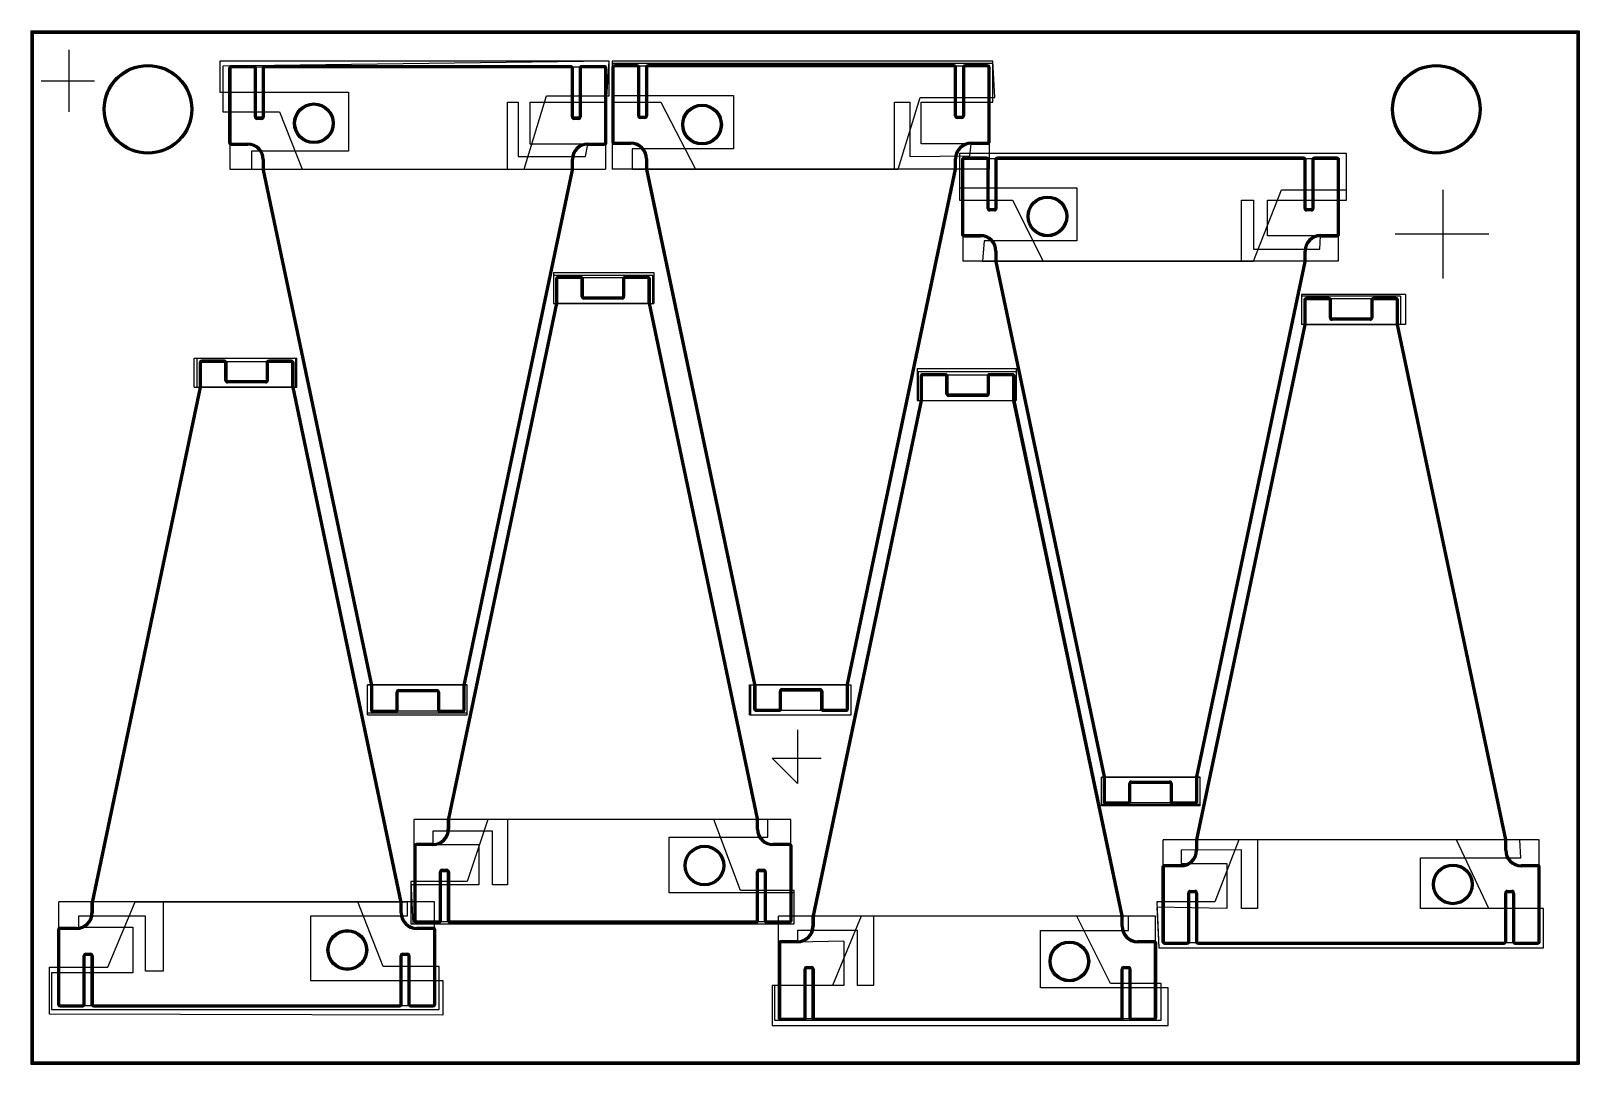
# Model space of a CAD drawing. Header units: millimetres. Extents: x 0 to 185, y 0 to 202.
# Drawn here: x 154.61 to 184.65, y 181.6 to 201.64 of the extents above; entities outside this region: 2.
import ezdxf

# ---------------------------------------------------------------- set-up
doc = ezdxf.new("R2010")
doc.units = ezdxf.units.MM
for name, color, linetype in [('COPPER_A', 6, 'Continuous'), ('COPPER_B', 211, 'Continuous'), ('HOLES', 30, 'Continuous'), ('MARKERS', 1, 'Continuous'), ('OUTLINE', 17, 'Continuous'), ('PZT', 3, 'Continuous'), ('PZT_A', 100, 'Continuous'), ('PZT_RASTER', 116, 'Continuous')]:
    doc.layers.add(name, color=color, linetype=linetype)
doc.styles.add('SLDTEXTSTYLE0', font='TXT', dxfattribs={"width": 0.7})

msp = doc.modelspace()

# ---------------------------------------------------------------- linework, layer by layer
at = {"layer": 'COPPER_A'}
for p, q in [((165.829, 201.062), (158.275, 201.062)), ((158.275, 201.062), (158.275, 200.456)), ((165.829, 200.387), (165.829, 201.062)), ((173.275, 201.062), (165.889, 201.062)), ((165.889, 201.062), (165.889, 200.393)), ((173.311, 200.353), (173.275, 201.062)), ((158.275, 200.456), (160.772, 200.456)), ((160.772, 200.456), (160.772, 199.314)), ((164.177, 198.964), (164.613, 200.387)), ((164.613, 200.387), (165.829, 200.387)), ((165.889, 200.393), (168.241, 200.393)), ((168.241, 200.393), (168.241, 199.357)), ((171.439, 198.964), (171.864, 200.353)), ((171.864, 200.353), (173.311, 200.353)), ((160.772, 199.314), (158.891, 199.314)), ((158.891, 199.314), (158.891, 198.964)), ((168.241, 199.357), (166.275, 199.357)), ((166.275, 199.357), (166.275, 198.964)), ((180.135, 199.266), (172.629, 199.266)), ((172.629, 199.266), (172.629, 198.6)), ((180.135, 198.613), (180.135, 199.266)), ((158.891, 198.964), (164.177, 198.964)), ((166.275, 198.964), (171.439, 198.964)), ((172.629, 198.6), (174.902, 198.6)), ((174.902, 198.6), (174.902, 197.572)), ((178.334, 197.177), (178.875, 198.565)), ((178.875, 198.565), (180.135, 198.565)), ((180.135, 198.565), (180.135, 198.613)), ((173.107, 197.572), (173.075, 197.177)), ((174.902, 197.572), (173.107, 197.572)), ((173.075, 197.177), (178.334, 197.177)), ((164.75, 196.958), (166.695, 196.958)), ((164.75, 196.958), (164.75, 196.358)), ((166.695, 196.958), (166.695, 196.358)), ((181.283, 196.532), (179.262, 196.532)), ((179.262, 196.532), (179.262, 195.949)), ((181.283, 196.532), (181.283, 195.949)), ((164.75, 196.358), (166.695, 196.358)), ((181.283, 195.949), (179.262, 195.949)), ((157.776, 194.732), (157.776, 195.299)), ((157.776, 195.299), (159.771, 195.299)), ((159.771, 194.732), (159.771, 195.299)), ((171.803, 195.1), (173.727, 195.1)), ((171.803, 195.1), (171.803, 194.478)), ((173.727, 195.1), (173.727, 194.478)), ((157.776, 194.732), (159.771, 194.732)), ((171.803, 194.478), (173.727, 194.478)), ((161.141, 188.382), (161.141, 188.964)), ((161.141, 188.964), (163.076, 188.964)), ((163.076, 188.382), (163.076, 188.964)), ((168.578, 188.382), (168.578, 188.964)), ((168.578, 188.964), (170.523, 188.964)), ((170.523, 188.382), (170.523, 188.964)), ((161.141, 188.382), (163.076, 188.382)), ((168.578, 188.382), (170.523, 188.382)), ((175.382, 186.647), (175.382, 187.17)), ((175.382, 187.17), (177.295, 187.17)), ((177.295, 186.647), (177.295, 187.17)), ((175.382, 186.647), (177.295, 186.647)), ((163.476, 186.348), (163.076, 185.145)), ((168.907, 186.348), (163.476, 186.348)), ((168.907, 186.007), (168.907, 186.348)), ((166.992, 186.007), (168.907, 186.007)), ((166.992, 184.923), (166.992, 186.007)), ((178.048, 185.951), (177.58, 184.752)), ((183.5, 185.951), (178.048, 185.951)), ((183.517, 185.604), (183.5, 185.951)), ((181.571, 184.625), (181.571, 185.604)), ((181.571, 185.604), (183.517, 185.604)), ((163.076, 185.145), (161.982, 185.145)), ((161.982, 185.145), (162.021, 184.327)), ((156.099, 183.487), (156.629, 184.752)), ((156.629, 184.752), (161.908, 184.752)), ((161.908, 184.752), (161.908, 184.474)), ((169.418, 184.923), (166.992, 184.923)), ((169.418, 184.327), (169.418, 184.923)), ((177.58, 184.752), (176.454, 184.752)), ((176.454, 184.752), (176.498, 183.86)), ((161.908, 184.474), (160.032, 184.474)), ((160.032, 184.474), (160.032, 183.223)), ((170.718, 184.474), (170.164, 183.127)), ((175.904, 184.474), (170.718, 184.474)), ((175.904, 184.195), (175.904, 184.474)), ((183.962, 184.625), (181.571, 184.625)), ((183.962, 183.86), (183.962, 184.625)), ((162.021, 184.327), (169.418, 184.327)), ((174.201, 183.086), (174.201, 184.195)), ((174.201, 184.195), (175.904, 184.195)), ((176.498, 183.86), (183.962, 183.86)), ((154.966, 183.487), (156.099, 183.487)), ((154.966, 182.572), (154.966, 183.487)), ((160.032, 183.223), (162.602, 183.223)), ((162.602, 183.223), (162.602, 182.553)), ((170.164, 183.127), (168.991, 183.127)), ((168.991, 183.127), (168.991, 182.353)), ((176.679, 183.086), (174.201, 183.086)), ((176.679, 182.353), (176.679, 183.086)), ((162.602, 182.553), (154.966, 182.572)), ((168.991, 182.353), (176.679, 182.353))]:
    msp.add_line(p, q, dxfattribs=at)
at = {"layer": 'COPPER_B'}
for p, q in [((165.829, 201.062), (158.333, 200.965)), ((165.775, 200.266), (165.829, 201.062)), ((165.889, 201.014), (165.882, 200.266)), ((173.275, 201.014), (165.889, 201.014)), ((173.275, 200.266), (173.275, 201.014)), ((158.333, 200.965), (158.333, 200.079)), ((158.333, 200.079), (159.431, 200.079)), ((159.431, 200.079), (159.873, 198.964)), ((163.858, 198.964), (163.858, 200.266)), ((163.858, 200.266), (164.063, 200.266)), ((164.063, 200.266), (164.063, 199.209)), ((164.298, 199.45), (164.298, 200.266)), ((164.298, 200.266), (165.775, 200.266)), ((165.882, 200.266), (166.834, 200.266)), ((166.834, 200.266), (167.504, 198.964)), ((171.364, 198.964), (171.364, 200.266)), ((171.364, 200.266), (171.665, 200.266)), ((171.665, 200.266), (171.665, 199.209)), ((171.883, 199.457), (171.883, 200.266)), ((171.883, 200.266), (173.275, 200.266)), ((164.063, 199.209), (165.368, 199.209)), ((165.415, 199.45), (164.298, 199.45)), ((165.368, 199.209), (165.415, 199.45)), ((171.665, 199.209), (172.83, 199.224)), ((172.852, 199.457), (171.883, 199.457)), ((180.135, 199.266), (172.629, 199.266)), ((172.629, 199.266), (172.629, 198.362)), ((172.83, 199.224), (172.852, 199.457)), ((180.135, 198.362), (180.135, 199.266)), ((159.873, 198.964), (163.858, 198.964)), ((167.504, 198.964), (171.364, 198.964)), ((172.629, 198.362), (173.654, 198.362)), ((173.654, 198.362), (174.25, 197.177)), ((178.101, 197.177), (178.101, 198.362)), ((178.101, 198.362), (178.334, 198.362)), ((178.334, 198.362), (178.334, 197.415)), ((178.604, 197.674), (178.604, 198.362)), ((178.604, 198.362), (180.135, 198.362)), ((179.634, 197.674), (178.604, 197.674)), ((179.618, 197.415), (179.634, 197.674)), ((178.334, 197.415), (179.618, 197.415)), ((174.25, 197.177), (178.101, 197.177)), ((164.75, 196.91), (166.67, 196.91)), ((164.75, 196.91), (164.75, 196.358)), ((166.67, 196.91), (166.67, 196.358)), ((181.185, 196.501), (179.262, 196.501)), ((179.262, 196.501), (179.262, 195.949)), ((181.185, 196.501), (181.185, 195.949)), ((164.75, 196.358), (166.67, 196.358)), ((181.185, 195.949), (179.262, 195.949)), ((157.832, 194.732), (157.832, 195.299)), ((157.832, 195.299), (159.75, 195.299)), ((159.75, 194.732), (159.75, 195.299)), ((171.824, 195.042), (173.727, 195.042)), ((171.824, 195.042), (171.824, 194.478)), ((173.727, 195.042), (173.727, 194.478)), ((157.832, 194.732), (159.75, 194.732)), ((171.824, 194.478), (173.727, 194.478)), ((163.076, 188.964), (161.141, 188.964)), ((161.141, 188.41), (161.141, 188.964)), ((163.076, 188.41), (163.076, 188.964)), ((168.552, 188.382), (168.552, 188.964)), ((168.552, 188.964), (170.523, 188.964)), ((170.523, 188.382), (170.523, 188.964)), ((163.076, 188.41), (161.141, 188.41)), ((168.552, 188.382), (170.523, 188.382)), ((177.295, 187.17), (175.382, 187.17)), ((175.382, 186.616), (175.382, 187.17)), ((177.295, 186.616), (177.295, 187.17)), ((177.295, 186.616), (175.382, 186.616)), ((167.857, 186.348), (163.858, 186.348)), ((163.858, 186.348), (163.858, 185.083)), ((168.378, 184.972), (167.857, 186.348)), ((163.565, 186.124), (162.408, 186.124)), ((162.408, 186.124), (162.408, 185.862)), ((163.565, 185.083), (163.565, 186.124)), ((182.272, 185.951), (178.407, 185.951)), ((178.407, 185.951), (178.407, 184.625)), ((182.897, 184.625), (182.272, 185.951)), ((162.408, 185.862), (163.302, 185.862)), ((163.302, 185.862), (163.302, 185.083)), ((178.101, 185.763), (176.926, 185.752)), ((176.926, 185.752), (176.926, 185.493)), ((178.101, 184.625), (178.101, 185.763)), ((176.926, 185.493), (177.814, 185.493)), ((177.814, 185.493), (177.814, 184.625)), ((163.302, 185.083), (161.982, 185.083)), ((161.982, 185.083), (161.982, 184.327)), ((163.858, 185.083), (163.565, 185.083)), ((160.954, 184.752), (157.177, 184.752)), ((157.177, 184.752), (157.177, 183.408)), ((161.443, 183.497), (160.954, 184.752)), ((169.418, 184.972), (168.378, 184.972)), ((169.418, 184.327), (169.418, 184.972)), ((156.832, 184.474), (155.532, 184.474)), ((155.532, 184.474), (155.532, 184.258)), ((156.832, 183.408), (156.832, 184.474)), ((174.902, 184.474), (170.957, 184.474)), ((170.957, 184.474), (170.957, 183.127)), ((175.56, 183.168), (174.902, 184.474)), ((177.814, 184.625), (176.454, 184.65)), ((176.454, 184.65), (176.498, 183.86)), ((178.407, 184.625), (178.101, 184.625)), ((183.962, 184.625), (182.897, 184.625)), ((183.962, 183.86), (183.962, 184.625)), ((155.532, 184.258), (156.588, 184.258)), ((156.588, 184.258), (156.588, 183.374)), ((161.982, 184.327), (169.418, 184.327)), ((170.646, 184.195), (169.484, 184.195)), ((169.484, 184.195), (169.484, 183.967)), ((170.646, 183.127), (170.646, 184.195)), ((170.383, 183.987), (169.484, 183.967)), ((170.383, 183.987), (170.383, 183.127)), ((176.498, 183.86), (183.962, 183.86)), ((156.588, 183.374), (155.009, 183.374)), ((155.009, 183.374), (155.009, 182.663)), ((157.177, 183.408), (156.832, 183.408)), ((162.533, 183.497), (161.443, 183.497)), ((162.533, 182.663), (162.533, 183.497)), ((170.383, 183.127), (169.037, 183.127)), ((169.037, 183.127), (169.037, 182.457)), ((170.957, 183.127), (170.646, 183.127)), ((176.538, 183.168), (175.56, 183.168)), ((176.538, 182.457), (176.538, 183.168)), ((155.009, 182.663), (162.533, 182.663)), ((169.037, 182.457), (176.538, 182.457))]:
    msp.add_line(p, q, dxfattribs=at)
at = {"layer": 'HOLES'}
for centre, radius in [((156.879, 200.125), 0.87), ((156.879, 200.125), 0.86), ((156.879, 200.125), 0.85), ((181.879, 200.125), 0.87), ((181.879, 200.125), 0.86), ((181.879, 200.125), 0.85), ((156.879, 200.125), 0.84), ((156.879, 200.125), 0.83), ((181.879, 200.125), 0.84), ((181.879, 200.125), 0.83)]:
    msp.add_circle(centre, radius, dxfattribs=at)
at = {"layer": 'MARKERS'}
for p, q in [((155.346, 201.278), (155.346, 200.079)), ((154.81, 200.678), (155.842, 200.678)), ((182.007, 198.565), (182.007, 196.846)), ((182.897, 197.706), (181.082, 197.706)), ((169.484, 188.089), (169.484, 187.047)), ((169.484, 187.047), (168.991, 187.54)), ((168.991, 187.54), (169.943, 187.54))]:
    msp.add_line(p, q, dxfattribs=at)
at = {"layer": 'OUTLINE'}
for p, q in [((154.609, 201.645), (154.609, 181.605)), ((154.609, 201.645), (184.649, 201.645)), ((154.619, 201.635), (154.619, 181.615)), ((154.619, 201.635), (184.639, 201.635)), ((154.629, 201.625), (184.629, 201.625)), ((154.629, 201.625), (154.629, 181.625)), ((154.639, 201.615), (154.639, 181.635)), ((154.639, 201.615), (184.619, 201.615)), ((154.649, 201.605), (154.649, 181.645)), ((154.649, 201.605), (184.609, 201.605)), ((184.609, 201.605), (184.609, 181.645)), ((184.619, 201.615), (184.619, 181.635)), ((184.629, 201.625), (184.629, 181.625)), ((184.639, 201.635), (184.639, 181.615)), ((184.649, 201.645), (184.649, 181.605)), ((154.609, 181.605), (184.649, 181.605)), ((154.619, 181.615), (184.639, 181.615)), ((154.629, 181.625), (184.629, 181.625)), ((154.639, 181.635), (184.619, 181.635)), ((154.649, 181.645), (184.609, 181.645))]:
    msp.add_line(p, q, dxfattribs=at)
at = {"layer": 'PZT'}
for p, q in [((158.935, 200.97), (158.495, 200.97)), ((165.085, 200.97), (159.145, 200.97)), ((165.735, 200.97), (165.295, 200.97)), ((166.372, 200.987), (165.932, 200.987)), ((166.372, 200.977), (165.932, 200.977)), ((172.522, 200.987), (166.582, 200.987)), ((172.522, 200.977), (166.582, 200.977)), ((173.172, 200.987), (172.732, 200.987)), ((173.172, 200.977), (172.732, 200.977)), ((158.445, 200.92), (158.445, 199.48)), ((158.455, 200.92), (158.455, 199.48)), ((158.475, 200.92), (158.475, 199.48)), ((158.485, 200.92), (158.485, 199.48)), ((158.935, 200.96), (158.495, 200.96)), ((158.935, 200.94), (158.495, 200.94)), ((158.935, 200.93), (158.495, 200.93)), ((158.945, 199.98), (158.945, 200.92)), ((158.955, 199.98), (158.955, 200.92)), ((158.975, 199.98), (158.975, 200.92)), ((158.985, 199.98), (158.985, 200.92)), ((159.095, 200.92), (159.095, 199.98)), ((159.105, 200.92), (159.105, 199.98)), ((159.125, 200.92), (159.125, 199.98)), ((159.135, 200.92), (159.135, 199.98)), ((165.085, 200.96), (159.145, 200.96)), ((165.085, 200.94), (159.145, 200.94)), ((165.085, 200.93), (159.145, 200.93)), ((165.095, 199.98), (165.095, 200.92)), ((165.105, 199.98), (165.105, 200.92)), ((165.125, 199.98), (165.125, 200.92)), ((165.135, 199.98), (165.135, 200.92)), ((165.245, 200.92), (165.245, 199.98)), ((165.255, 200.92), (165.255, 199.98)), ((165.275, 200.92), (165.275, 199.98)), ((165.285, 200.92), (165.285, 199.98)), ((165.735, 200.96), (165.295, 200.96)), ((165.735, 200.94), (165.295, 200.94)), ((165.735, 200.93), (165.295, 200.93)), ((165.745, 199.48), (165.745, 200.92)), ((165.755, 199.48), (165.755, 200.92)), ((165.775, 199.48), (165.775, 200.92)), ((165.785, 199.48), (165.785, 200.92)), ((165.882, 200.937), (165.882, 199.497)), ((165.892, 200.937), (165.892, 199.497)), ((165.912, 200.937), (165.912, 199.497)), ((165.922, 200.937), (165.922, 199.497)), ((166.372, 200.957), (165.932, 200.957)), ((166.372, 200.947), (165.932, 200.947)), ((166.382, 199.997), (166.382, 200.937)), ((166.392, 199.997), (166.392, 200.937)), ((166.412, 199.997), (166.412, 200.937)), ((166.422, 199.997), (166.422, 200.937)), ((166.532, 200.937), (166.532, 199.997)), ((166.542, 200.937), (166.542, 199.997)), ((166.562, 200.937), (166.562, 199.997)), ((166.572, 200.937), (166.572, 199.997)), ((172.522, 200.957), (166.582, 200.957)), ((172.522, 200.947), (166.582, 200.947)), ((172.532, 199.997), (172.532, 200.937)), ((172.542, 199.997), (172.542, 200.937)), ((172.562, 199.997), (172.562, 200.937)), ((172.572, 199.997), (172.572, 200.937)), ((172.682, 200.937), (172.682, 199.997)), ((172.692, 200.937), (172.692, 199.997)), ((172.712, 200.937), (172.712, 199.997)), ((172.722, 200.937), (172.722, 199.997)), ((173.172, 200.957), (172.732, 200.957)), ((173.172, 200.947), (172.732, 200.947)), ((173.182, 199.497), (173.182, 200.937)), ((173.192, 199.497), (173.192, 200.937)), ((173.212, 199.497), (173.212, 200.937)), ((173.222, 199.497), (173.222, 200.937)), ((159.085, 199.97), (158.995, 199.97)), ((159.085, 199.96), (158.995, 199.96)), ((159.085, 199.94), (158.995, 199.94)), ((159.085, 199.93), (158.995, 199.93)), ((165.235, 199.97), (165.145, 199.97)), ((165.235, 199.96), (165.145, 199.96)), ((165.235, 199.94), (165.145, 199.94)), ((165.235, 199.93), (165.145, 199.93)), ((166.522, 199.987), (166.432, 199.987)), ((166.522, 199.977), (166.432, 199.977)), ((166.522, 199.957), (166.432, 199.957)), ((166.522, 199.947), (166.432, 199.947)), ((172.672, 199.987), (172.582, 199.987)), ((172.672, 199.977), (172.582, 199.977)), ((172.672, 199.957), (172.582, 199.957)), ((172.672, 199.947), (172.582, 199.947)), ((158.495, 199.47), (158.815, 199.47)), ((165.415, 199.47), (165.735, 199.47)), ((165.932, 199.487), (166.252, 199.487)), ((165.932, 199.477), (166.252, 199.477)), ((172.852, 199.487), (173.172, 199.487)), ((172.852, 199.477), (173.172, 199.477)), ((158.495, 199.46), (158.815, 199.46)), ((158.495, 199.44), (158.815, 199.44)), ((158.495, 199.43), (158.815, 199.43)), ((165.415, 199.46), (165.735, 199.46)), ((165.415, 199.44), (165.735, 199.44)), ((165.415, 199.43), (165.735, 199.43)), ((165.932, 199.457), (166.252, 199.457)), ((165.932, 199.447), (166.252, 199.447)), ((166.532, 199.167), (166.532, 198.97)), ((166.542, 199.167), (166.542, 198.97)), ((166.562, 199.167), (166.562, 198.97)), ((166.572, 199.167), (166.572, 198.97)), ((172.532, 198.97), (172.532, 199.167)), ((172.542, 198.97), (172.542, 199.167)), ((172.562, 198.97), (172.562, 199.167)), ((172.572, 198.97), (172.572, 199.167)), ((173.154, 199.194), (172.714, 199.194)), ((173.154, 199.184), (172.714, 199.184)), ((172.852, 199.457), (173.172, 199.457)), ((172.852, 199.447), (173.172, 199.447)), ((179.304, 199.194), (173.364, 199.194)), ((179.304, 199.184), (173.364, 199.184)), ((179.954, 199.194), (179.514, 199.194)), ((179.954, 199.184), (179.514, 199.184)), ((159.095, 199.15), (159.095, 198.953)), ((159.096, 198.943), (161.195, 188.949)), ((159.105, 199.15), (159.105, 198.953)), ((159.106, 198.945), (161.205, 188.951)), ((159.125, 199.15), (159.125, 198.953)), ((159.125, 198.949), (161.224, 188.955)), ((159.135, 199.15), (159.135, 198.953)), ((159.135, 198.951), (161.234, 188.957)), ((162.996, 188.957), (165.095, 198.951)), ((163.006, 188.955), (165.105, 198.949)), ((163.025, 188.951), (165.124, 198.945)), ((163.035, 188.949), (165.134, 198.943)), ((165.095, 198.953), (165.095, 199.15)), ((165.105, 198.953), (165.105, 199.15)), ((165.125, 198.953), (165.125, 199.15)), ((165.135, 198.953), (165.135, 199.15)), ((166.533, 198.96), (168.632, 188.966)), ((166.543, 198.962), (168.642, 188.968)), ((166.562, 198.966), (168.661, 188.972)), ((166.572, 198.968), (168.671, 188.974)), ((170.433, 188.974), (172.532, 198.968)), ((170.443, 188.972), (172.542, 198.966)), ((170.462, 188.968), (172.561, 198.962)), ((170.472, 188.966), (172.571, 198.96)), ((172.664, 199.144), (172.664, 197.704)), ((172.674, 199.144), (172.674, 197.704)), ((172.694, 199.144), (172.694, 197.704)), ((172.704, 199.144), (172.704, 197.704)), ((173.154, 199.164), (172.714, 199.164)), ((173.154, 199.154), (172.714, 199.154)), ((173.164, 198.204), (173.164, 199.144)), ((173.174, 198.204), (173.174, 199.144)), ((173.194, 198.204), (173.194, 199.144)), ((173.204, 198.204), (173.204, 199.144)), ((173.314, 199.144), (173.314, 198.204)), ((173.324, 199.144), (173.324, 198.204)), ((173.344, 199.144), (173.344, 198.204)), ((173.354, 199.144), (173.354, 198.204)), ((179.304, 199.164), (173.364, 199.164)), ((179.304, 199.154), (173.364, 199.154)), ((179.314, 198.204), (179.314, 199.144)), ((179.324, 198.204), (179.324, 199.144)), ((179.344, 198.204), (179.344, 199.144)), ((179.354, 198.204), (179.354, 199.144)), ((179.464, 199.144), (179.464, 198.204)), ((179.474, 199.144), (179.474, 198.204)), ((179.494, 199.144), (179.494, 198.204)), ((179.504, 199.144), (179.504, 198.204)), ((179.954, 199.164), (179.514, 199.164)), ((179.954, 199.154), (179.514, 199.154)), ((179.964, 197.704), (179.964, 199.144)), ((179.974, 197.704), (179.974, 199.144)), ((179.994, 197.704), (179.994, 199.144)), ((180.004, 197.704), (180.004, 199.144)), ((173.304, 198.194), (173.214, 198.194)), ((173.304, 198.184), (173.214, 198.184)), ((173.304, 198.164), (173.214, 198.164)), ((173.304, 198.154), (173.214, 198.154)), ((179.454, 198.194), (179.364, 198.194)), ((179.454, 198.184), (179.364, 198.184)), ((179.454, 198.164), (179.364, 198.164)), ((179.454, 198.154), (179.364, 198.154)), ((172.714, 197.694), (173.034, 197.694)), ((172.714, 197.684), (173.034, 197.684)), ((172.714, 197.664), (173.034, 197.664)), ((179.634, 197.694), (179.954, 197.694)), ((179.634, 197.684), (179.954, 197.684)), ((179.634, 197.664), (179.954, 197.664)), ((172.714, 197.654), (173.034, 197.654)), ((173.314, 197.374), (173.314, 197.177)), ((173.324, 197.374), (173.324, 197.177)), ((173.344, 197.374), (173.344, 197.177)), ((173.354, 197.374), (173.354, 197.177)), ((179.314, 197.177), (179.314, 197.374)), ((179.324, 197.177), (179.324, 197.374)), ((179.344, 197.177), (179.344, 197.374)), ((179.354, 197.177), (179.354, 197.374)), ((179.634, 197.654), (179.954, 197.654)), ((173.315, 197.166), (175.414, 187.173)), ((173.325, 197.168), (175.424, 187.175)), ((173.345, 197.173), (175.443, 187.179)), ((173.354, 197.175), (175.453, 187.181)), ((177.215, 187.181), (179.314, 197.175)), ((177.225, 187.179), (179.324, 197.173)), ((177.245, 187.175), (179.343, 197.168)), ((177.254, 187.173), (179.353, 197.166)), ((164.788, 196.832), (164.788, 196.365)), ((164.798, 196.832), (164.798, 196.365)), ((164.818, 196.832), (164.818, 196.365)), ((164.828, 196.832), (164.828, 196.365)), ((165.278, 196.882), (164.838, 196.882)), ((165.278, 196.872), (164.838, 196.872)), ((165.278, 196.852), (164.838, 196.852)), ((165.278, 196.842), (164.838, 196.842)), ((165.288, 196.492), (165.288, 196.832)), ((165.298, 196.492), (165.298, 196.832)), ((165.318, 196.492), (165.318, 196.832)), ((165.328, 196.492), (165.328, 196.832)), ((166.088, 196.832), (166.088, 196.492)), ((166.098, 196.832), (166.098, 196.492)), ((166.118, 196.832), (166.118, 196.492)), ((166.128, 196.832), (166.128, 196.492)), ((166.578, 196.882), (166.138, 196.882)), ((166.578, 196.872), (166.138, 196.872)), ((166.578, 196.852), (166.138, 196.852)), ((166.578, 196.842), (166.138, 196.842)), ((166.588, 196.365), (166.588, 196.832)), ((166.598, 196.365), (166.598, 196.832)), ((166.618, 196.365), (166.618, 196.832)), ((166.628, 196.365), (166.628, 196.832)), ((166.078, 196.482), (165.338, 196.482)), ((166.078, 196.472), (165.338, 196.472)), ((179.796, 196.472), (179.356, 196.472)), ((179.796, 196.462), (179.356, 196.462)), ((181.096, 196.472), (180.656, 196.472)), ((181.096, 196.462), (180.656, 196.462)), ((164.788, 196.363), (162.689, 186.369)), ((164.797, 196.361), (162.699, 186.367)), ((164.817, 196.357), (162.718, 186.363)), ((164.827, 196.355), (162.728, 186.361)), ((166.078, 196.452), (165.338, 196.452)), ((166.078, 196.442), (165.338, 196.442)), ((168.688, 186.361), (166.589, 196.355)), ((168.697, 186.363), (166.599, 196.357)), ((168.717, 186.367), (166.618, 196.361)), ((168.727, 186.369), (166.628, 196.363)), ((179.306, 196.422), (179.306, 195.955)), ((179.316, 196.422), (179.316, 195.955)), ((179.336, 196.422), (179.336, 195.955)), ((179.346, 196.422), (179.346, 195.955)), ((179.796, 196.442), (179.356, 196.442)), ((179.796, 196.432), (179.356, 196.432)), ((179.806, 196.082), (179.806, 196.422)), ((179.816, 196.082), (179.816, 196.422)), ((179.836, 196.082), (179.836, 196.422)), ((179.846, 196.082), (179.846, 196.422)), ((180.606, 196.422), (180.606, 196.082)), ((180.616, 196.422), (180.616, 196.082)), ((180.636, 196.422), (180.636, 196.082)), ((180.646, 196.422), (180.646, 196.082)), ((181.096, 196.442), (180.656, 196.442)), ((181.096, 196.432), (180.656, 196.432)), ((181.106, 195.955), (181.106, 196.422)), ((181.116, 195.955), (181.116, 196.422)), ((181.136, 195.955), (181.136, 196.422)), ((181.146, 195.955), (181.146, 196.422)), ((179.306, 195.953), (177.207, 185.959)), ((179.315, 195.951), (177.217, 185.957)), ((179.335, 195.947), (177.236, 185.953)), ((179.345, 195.945), (177.246, 185.951)), ((180.596, 196.072), (179.856, 196.072)), ((180.596, 196.062), (179.856, 196.062)), ((180.596, 196.042), (179.856, 196.042)), ((180.596, 196.032), (179.856, 196.032)), ((183.206, 185.951), (181.107, 195.945)), ((183.215, 185.953), (181.117, 195.947)), ((183.235, 185.957), (181.136, 195.951)), ((183.245, 185.959), (181.146, 195.953)), ((157.874, 195.206), (157.874, 194.739)), ((157.884, 195.206), (157.884, 194.739)), ((157.904, 195.206), (157.904, 194.739)), ((157.914, 195.206), (157.914, 194.739)), ((158.364, 195.256), (157.924, 195.256)), ((158.364, 195.246), (157.924, 195.246)), ((158.364, 195.226), (157.924, 195.226)), ((158.364, 195.216), (157.924, 195.216)), ((158.374, 194.866), (158.374, 195.206)), ((158.384, 194.866), (158.384, 195.206)), ((158.404, 194.866), (158.404, 195.206)), ((158.414, 194.866), (158.414, 195.206)), ((159.174, 195.206), (159.174, 194.866)), ((159.184, 195.206), (159.184, 194.866)), ((159.204, 195.206), (159.204, 194.866)), ((159.214, 195.206), (159.214, 194.866)), ((159.664, 195.256), (159.224, 195.256)), ((159.664, 195.246), (159.224, 195.246)), ((159.664, 195.226), (159.224, 195.226)), ((159.664, 195.216), (159.224, 195.216)), ((159.674, 194.739), (159.674, 195.206)), ((159.684, 194.739), (159.684, 195.206)), ((159.704, 194.739), (159.704, 195.206)), ((159.714, 194.739), (159.714, 195.206)), ((172.354, 194.997), (171.914, 194.997)), ((172.354, 194.987), (171.914, 194.987)), ((172.354, 194.967), (171.914, 194.967)), ((173.654, 194.997), (173.214, 194.997)), ((173.654, 194.987), (173.214, 194.987)), ((173.654, 194.967), (173.214, 194.967)), ((157.873, 194.737), (155.775, 184.743)), ((157.883, 194.735), (155.785, 184.741)), ((157.903, 194.731), (155.804, 184.737)), ((157.913, 194.728), (155.814, 184.735)), ((159.164, 194.856), (158.424, 194.856)), ((159.164, 194.846), (158.424, 194.846)), ((159.164, 194.826), (158.424, 194.826)), ((159.164, 194.816), (158.424, 194.816)), ((161.773, 184.735), (159.675, 194.728)), ((161.783, 184.737), (159.685, 194.731)), ((161.803, 184.741), (159.704, 194.735)), ((161.813, 184.743), (159.714, 194.737)), ((171.864, 194.947), (171.864, 194.48)), ((171.874, 194.947), (171.874, 194.48)), ((171.894, 194.947), (171.894, 194.48)), ((171.904, 194.947), (171.904, 194.48)), ((172.354, 194.957), (171.914, 194.957)), ((172.364, 194.607), (172.364, 194.947)), ((172.374, 194.607), (172.374, 194.947)), ((172.394, 194.607), (172.394, 194.947)), ((172.404, 194.607), (172.404, 194.947)), ((173.164, 194.947), (173.164, 194.607)), ((173.174, 194.947), (173.174, 194.607)), ((173.194, 194.947), (173.194, 194.607)), ((173.204, 194.947), (173.204, 194.607)), ((173.654, 194.957), (173.214, 194.957)), ((173.664, 194.48), (173.664, 194.947)), ((173.674, 194.48), (173.674, 194.947)), ((173.694, 194.48), (173.694, 194.947)), ((173.704, 194.48), (173.704, 194.947)), ((171.863, 194.478), (169.765, 184.484)), ((171.873, 194.476), (169.774, 184.482)), ((171.893, 194.472), (169.794, 184.478)), ((171.903, 194.47), (169.804, 184.476)), ((173.154, 194.597), (172.414, 194.597)), ((173.154, 194.587), (172.414, 194.587)), ((173.154, 194.567), (172.414, 194.567)), ((173.154, 194.557), (172.414, 194.557)), ((175.763, 184.476), (173.665, 194.47)), ((175.773, 184.478), (173.674, 194.472)), ((175.793, 184.482), (173.694, 194.476)), ((175.803, 184.484), (173.704, 194.478)), ((168.632, 188.964), (168.632, 188.497)), ((168.642, 188.964), (168.642, 188.497)), ((168.662, 188.964), (168.662, 188.497)), ((168.672, 188.964), (168.672, 188.497)), ((170.432, 188.497), (170.432, 188.964)), ((170.442, 188.497), (170.442, 188.964)), ((170.462, 188.497), (170.462, 188.964)), ((170.472, 188.497), (170.472, 188.964)), ((161.195, 188.947), (161.195, 188.48)), ((161.205, 188.947), (161.205, 188.48)), ((161.225, 188.947), (161.225, 188.48)), ((161.235, 188.947), (161.235, 188.48)), ((161.695, 188.48), (161.695, 188.82)), ((161.705, 188.48), (161.705, 188.82)), ((161.725, 188.48), (161.725, 188.82)), ((161.735, 188.48), (161.735, 188.82)), ((161.745, 188.87), (162.485, 188.87)), ((161.745, 188.86), (162.485, 188.86)), ((161.745, 188.84), (162.485, 188.84)), ((161.745, 188.83), (162.485, 188.83)), ((162.495, 188.82), (162.495, 188.48)), ((162.505, 188.82), (162.505, 188.48)), ((162.525, 188.82), (162.525, 188.48)), ((162.535, 188.82), (162.535, 188.48)), ((162.995, 188.48), (162.995, 188.947)), ((163.005, 188.48), (163.005, 188.947)), ((163.025, 188.48), (163.025, 188.947)), ((163.035, 188.48), (163.035, 188.947)), ((169.132, 188.497), (169.132, 188.837)), ((169.142, 188.497), (169.142, 188.837)), ((169.162, 188.497), (169.162, 188.837)), ((169.172, 188.497), (169.172, 188.837)), ((169.182, 188.887), (169.922, 188.887)), ((169.182, 188.877), (169.922, 188.877)), ((169.182, 188.857), (169.922, 188.857)), ((169.182, 188.847), (169.922, 188.847)), ((169.932, 188.837), (169.932, 188.497)), ((169.942, 188.837), (169.942, 188.497)), ((169.962, 188.837), (169.962, 188.497)), ((169.972, 188.837), (169.972, 188.497)), ((161.245, 188.47), (161.685, 188.47)), ((161.245, 188.46), (161.685, 188.46)), ((161.245, 188.44), (161.685, 188.44)), ((161.245, 188.43), (161.685, 188.43)), ((162.545, 188.47), (162.985, 188.47)), ((162.545, 188.46), (162.985, 188.46)), ((162.545, 188.44), (162.985, 188.44)), ((162.545, 188.43), (162.985, 188.43)), ((168.682, 188.487), (169.122, 188.487)), ((168.682, 188.477), (169.122, 188.477)), ((168.682, 188.457), (169.122, 188.457)), ((168.682, 188.447), (169.122, 188.447)), ((169.982, 188.487), (170.422, 188.487)), ((169.982, 188.477), (170.422, 188.477)), ((169.982, 188.457), (170.422, 188.457)), ((169.982, 188.447), (170.422, 188.447)), ((175.414, 187.17), (175.414, 186.704)), ((175.424, 187.17), (175.424, 186.704)), ((175.444, 187.17), (175.444, 186.704)), ((175.454, 187.17), (175.454, 186.704)), ((177.214, 186.704), (177.214, 187.17)), ((177.224, 186.704), (177.224, 187.17)), ((177.244, 186.704), (177.244, 187.17)), ((177.254, 186.704), (177.254, 187.17)), ((175.914, 186.704), (175.914, 187.044)), ((175.924, 186.704), (175.924, 187.044)), ((175.944, 186.704), (175.944, 187.044)), ((175.954, 186.704), (175.954, 187.044)), ((175.964, 187.094), (176.704, 187.094)), ((175.964, 187.084), (176.704, 187.084)), ((175.964, 187.064), (176.704, 187.064)), ((175.964, 187.054), (176.704, 187.054)), ((176.714, 187.044), (176.714, 186.704)), ((176.724, 187.044), (176.724, 186.704)), ((176.744, 187.044), (176.744, 186.704)), ((176.754, 187.044), (176.754, 186.704)), ((175.464, 186.694), (175.904, 186.694)), ((175.464, 186.684), (175.904, 186.684)), ((175.464, 186.664), (175.904, 186.664)), ((175.464, 186.654), (175.904, 186.654)), ((176.764, 186.694), (177.204, 186.694)), ((176.764, 186.684), (177.204, 186.684)), ((176.764, 186.664), (177.204, 186.664)), ((176.764, 186.654), (177.204, 186.654)), ((162.688, 186.359), (162.688, 186.162)), ((162.698, 186.359), (162.698, 186.162)), ((162.718, 186.359), (162.718, 186.162)), ((162.728, 186.359), (162.728, 186.162)), ((168.688, 186.162), (168.688, 186.359)), ((168.698, 186.162), (168.698, 186.359)), ((168.718, 186.162), (168.718, 186.359)), ((168.728, 186.162), (168.728, 186.359)), ((177.206, 185.949), (177.206, 185.752)), ((177.216, 185.949), (177.216, 185.752)), ((177.236, 185.949), (177.236, 185.752)), ((177.246, 185.949), (177.246, 185.752)), ((183.206, 185.752), (183.206, 185.949)), ((183.216, 185.752), (183.216, 185.949)), ((183.236, 185.752), (183.236, 185.949)), ((183.246, 185.752), (183.246, 185.949)), ((162.038, 185.832), (162.038, 184.392)), ((162.048, 185.832), (162.048, 184.392)), ((162.068, 185.832), (162.068, 184.392)), ((162.078, 185.832), (162.078, 184.392)), ((162.408, 185.882), (162.088, 185.882)), ((162.408, 185.872), (162.088, 185.872)), ((162.408, 185.852), (162.088, 185.852)), ((162.408, 185.842), (162.088, 185.842)), ((169.328, 185.882), (169.008, 185.882)), ((169.328, 185.872), (169.008, 185.872)), ((169.328, 185.852), (169.008, 185.852)), ((169.328, 185.842), (169.008, 185.842)), ((169.338, 184.392), (169.338, 185.832)), ((169.348, 184.392), (169.348, 185.832)), ((169.368, 184.392), (169.368, 185.832)), ((169.378, 184.392), (169.378, 185.832)), ((162.588, 185.382), (162.678, 185.382)), ((162.588, 185.372), (162.678, 185.372)), ((162.588, 185.352), (162.678, 185.352)), ((168.738, 185.382), (168.828, 185.382)), ((168.738, 185.372), (168.828, 185.372)), ((168.738, 185.352), (168.828, 185.352)), ((176.556, 185.422), (176.556, 183.982)), ((176.566, 185.422), (176.566, 183.982)), ((176.586, 185.422), (176.586, 183.982)), ((176.596, 185.422), (176.596, 183.982)), ((176.926, 185.472), (176.606, 185.472)), ((176.926, 185.462), (176.606, 185.462)), ((176.926, 185.442), (176.606, 185.442)), ((176.926, 185.432), (176.606, 185.432)), ((183.846, 185.472), (183.526, 185.472)), ((183.846, 185.462), (183.526, 185.462)), ((183.846, 185.442), (183.526, 185.442)), ((183.846, 185.432), (183.526, 185.432)), ((183.856, 183.982), (183.856, 185.422)), ((183.866, 183.982), (183.866, 185.422)), ((183.886, 183.982), (183.886, 185.422)), ((183.896, 183.982), (183.896, 185.422)), ((162.538, 184.392), (162.538, 185.332)), ((162.548, 184.392), (162.548, 185.332)), ((162.568, 184.392), (162.568, 185.332)), ((162.578, 184.392), (162.578, 185.332)), ((162.588, 185.342), (162.678, 185.342)), ((162.688, 185.332), (162.688, 184.392)), ((162.698, 185.332), (162.698, 184.392)), ((162.718, 185.332), (162.718, 184.392)), ((162.728, 185.332), (162.728, 184.392)), ((168.688, 184.392), (168.688, 185.332)), ((168.698, 184.392), (168.698, 185.332)), ((168.718, 184.392), (168.718, 185.332)), ((168.728, 184.392), (168.728, 185.332)), ((168.738, 185.342), (168.828, 185.342)), ((168.838, 185.332), (168.838, 184.392)), ((168.848, 185.332), (168.848, 184.392)), ((168.868, 185.332), (168.868, 184.392)), ((168.878, 185.332), (168.878, 184.392)), ((177.056, 183.982), (177.056, 184.922)), ((177.066, 183.982), (177.066, 184.922)), ((177.086, 183.982), (177.086, 184.922)), ((177.096, 183.982), (177.096, 184.922)), ((177.106, 184.972), (177.196, 184.972)), ((177.106, 184.962), (177.196, 184.962)), ((177.106, 184.942), (177.196, 184.942)), ((177.106, 184.932), (177.196, 184.932)), ((177.206, 184.922), (177.206, 183.982)), ((177.216, 184.922), (177.216, 183.982)), ((177.236, 184.922), (177.236, 183.982)), ((177.246, 184.922), (177.246, 183.982)), ((183.206, 183.982), (183.206, 184.922)), ((183.216, 183.982), (183.216, 184.922)), ((183.236, 183.982), (183.236, 184.922)), ((183.246, 183.982), (183.246, 184.922)), ((183.256, 184.972), (183.346, 184.972)), ((183.256, 184.962), (183.346, 184.962)), ((183.256, 184.942), (183.346, 184.942)), ((183.256, 184.932), (183.346, 184.932)), ((183.356, 184.922), (183.356, 183.982)), ((183.366, 184.922), (183.366, 183.982)), ((183.386, 184.922), (183.386, 183.982)), ((183.396, 184.922), (183.396, 183.982)), ((155.774, 184.733), (155.774, 184.536)), ((155.784, 184.733), (155.784, 184.536)), ((155.804, 184.733), (155.804, 184.536)), ((155.814, 184.733), (155.814, 184.536)), ((161.774, 184.536), (161.774, 184.733)), ((161.784, 184.536), (161.784, 184.733)), ((161.804, 184.536), (161.804, 184.733)), ((161.814, 184.536), (161.814, 184.733)), ((169.764, 184.474), (169.764, 184.277)), ((169.774, 184.474), (169.774, 184.277)), ((169.794, 184.474), (169.794, 184.277)), ((169.804, 184.474), (169.804, 184.277)), ((175.764, 184.277), (175.764, 184.474)), ((175.774, 184.277), (175.774, 184.474)), ((175.794, 184.277), (175.794, 184.474)), ((175.804, 184.277), (175.804, 184.474)), ((155.124, 184.206), (155.124, 182.766)), ((155.134, 184.206), (155.134, 182.766)), ((155.154, 184.206), (155.154, 182.766)), ((155.164, 184.206), (155.164, 182.766)), ((155.494, 184.256), (155.174, 184.256)), ((155.494, 184.246), (155.174, 184.246)), ((155.494, 184.226), (155.174, 184.226)), ((155.494, 184.216), (155.174, 184.216)), ((162.088, 184.382), (162.528, 184.382)), ((162.088, 184.372), (162.528, 184.372)), ((162.088, 184.352), (162.528, 184.352)), ((162.088, 184.342), (162.528, 184.342)), ((162.414, 184.256), (162.094, 184.256)), ((162.414, 184.246), (162.094, 184.246)), ((162.414, 184.226), (162.094, 184.226)), ((162.414, 184.216), (162.094, 184.216)), ((162.424, 182.766), (162.424, 184.206)), ((162.434, 182.766), (162.434, 184.206)), ((162.454, 182.766), (162.454, 184.206)), ((162.464, 182.766), (162.464, 184.206)), ((162.738, 184.382), (168.678, 184.382)), ((162.738, 184.372), (168.678, 184.372)), ((162.738, 184.352), (168.678, 184.352)), ((162.738, 184.342), (168.678, 184.342)), ((168.888, 184.382), (169.328, 184.382)), ((168.888, 184.372), (169.328, 184.372)), ((168.888, 184.352), (169.328, 184.352)), ((168.888, 184.342), (169.328, 184.342)), ((169.114, 183.947), (169.114, 182.507)), ((169.124, 183.947), (169.124, 182.507)), ((169.144, 183.947), (169.144, 182.507)), ((169.154, 183.947), (169.154, 182.507)), ((169.484, 183.997), (169.164, 183.997)), ((169.484, 183.987), (169.164, 183.987)), ((169.484, 183.967), (169.164, 183.967)), ((169.484, 183.957), (169.164, 183.957)), ((176.404, 183.997), (176.084, 183.997)), ((176.404, 183.987), (176.084, 183.987)), ((176.404, 183.967), (176.084, 183.967)), ((176.404, 183.957), (176.084, 183.957)), ((176.414, 182.507), (176.414, 183.947)), ((176.424, 182.507), (176.424, 183.947)), ((176.444, 182.507), (176.444, 183.947)), ((176.454, 182.507), (176.454, 183.947)), ((176.606, 183.972), (177.046, 183.972)), ((176.606, 183.962), (177.046, 183.962)), ((176.606, 183.942), (177.046, 183.942)), ((176.606, 183.932), (177.046, 183.932)), ((177.256, 183.972), (183.196, 183.972)), ((177.256, 183.962), (183.196, 183.962)), ((177.256, 183.942), (183.196, 183.942)), ((177.256, 183.932), (183.196, 183.932)), ((183.406, 183.972), (183.846, 183.972)), ((183.406, 183.962), (183.846, 183.962)), ((183.406, 183.942), (183.846, 183.942)), ((183.406, 183.932), (183.846, 183.932)), ((155.624, 182.766), (155.624, 183.706)), ((155.634, 182.766), (155.634, 183.706)), ((155.654, 182.766), (155.654, 183.706)), ((155.664, 182.766), (155.664, 183.706)), ((155.674, 183.756), (155.764, 183.756)), ((155.674, 183.746), (155.764, 183.746)), ((155.674, 183.726), (155.764, 183.726)), ((155.674, 183.716), (155.764, 183.716)), ((155.774, 183.706), (155.774, 182.766)), ((155.784, 183.706), (155.784, 182.766)), ((155.804, 183.706), (155.804, 182.766)), ((155.814, 183.706), (155.814, 182.766)), ((161.774, 182.766), (161.774, 183.706)), ((161.784, 182.766), (161.784, 183.706)), ((161.804, 182.766), (161.804, 183.706)), ((161.814, 182.766), (161.814, 183.706)), ((161.824, 183.756), (161.914, 183.756)), ((161.824, 183.746), (161.914, 183.746)), ((161.824, 183.726), (161.914, 183.726)), ((161.824, 183.716), (161.914, 183.716)), ((161.924, 183.706), (161.924, 182.766)), ((161.934, 183.706), (161.934, 182.766)), ((161.954, 183.706), (161.954, 182.766)), ((161.964, 183.706), (161.964, 182.766)), ((169.614, 182.507), (169.614, 183.447)), ((169.624, 182.507), (169.624, 183.447)), ((169.644, 182.507), (169.644, 183.447)), ((169.654, 182.507), (169.654, 183.447)), ((169.664, 183.497), (169.754, 183.497)), ((169.664, 183.487), (169.754, 183.487)), ((169.664, 183.467), (169.754, 183.467)), ((169.664, 183.457), (169.754, 183.457)), ((169.764, 183.447), (169.764, 182.507)), ((169.774, 183.447), (169.774, 182.507)), ((169.794, 183.447), (169.794, 182.507)), ((169.804, 183.447), (169.804, 182.507)), ((175.764, 182.507), (175.764, 183.447)), ((175.774, 182.507), (175.774, 183.447)), ((175.794, 182.507), (175.794, 183.447)), ((175.804, 182.507), (175.804, 183.447)), ((175.814, 183.497), (175.904, 183.497)), ((175.814, 183.487), (175.904, 183.487)), ((175.814, 183.467), (175.904, 183.467)), ((175.814, 183.457), (175.904, 183.457)), ((175.914, 183.447), (175.914, 182.507)), ((175.924, 183.447), (175.924, 182.507)), ((175.944, 183.447), (175.944, 182.507)), ((175.954, 183.447), (175.954, 182.507)), ((155.174, 182.756), (155.614, 182.756)), ((155.174, 182.746), (155.614, 182.746)), ((155.174, 182.726), (155.614, 182.726)), ((155.174, 182.716), (155.614, 182.716)), ((155.824, 182.756), (161.764, 182.756)), ((155.824, 182.746), (161.764, 182.746)), ((155.824, 182.726), (161.764, 182.726)), ((155.824, 182.716), (161.764, 182.716)), ((161.974, 182.756), (162.414, 182.756)), ((161.974, 182.746), (162.414, 182.746)), ((161.974, 182.726), (162.414, 182.726)), ((161.974, 182.716), (162.414, 182.716)), ((169.164, 182.497), (169.604, 182.497)), ((169.164, 182.487), (169.604, 182.487)), ((169.164, 182.467), (169.604, 182.467)), ((169.164, 182.457), (169.604, 182.457)), ((169.814, 182.497), (175.754, 182.497)), ((169.814, 182.487), (175.754, 182.487)), ((169.814, 182.467), (175.754, 182.467)), ((169.814, 182.457), (175.754, 182.457)), ((175.964, 182.497), (176.404, 182.497)), ((175.964, 182.487), (176.404, 182.487)), ((175.964, 182.467), (176.404, 182.467)), ((175.964, 182.457), (176.404, 182.457))]:
    msp.add_line(p, q, dxfattribs=at)
at = {"layer": 'PZT', "linetype": 'Continuous', "lineweight": 25}
for p, q in [((158.465, 199.48), (158.465, 200.92)), ((158.495, 200.95), (158.935, 200.95)), ((158.965, 200.92), (158.965, 199.98)), ((159.115, 199.98), (159.115, 200.92)), ((159.145, 200.95), (165.085, 200.95)), ((165.115, 200.92), (165.115, 199.98)), ((165.265, 199.98), (165.265, 200.92)), ((165.295, 200.95), (165.735, 200.95)), ((165.765, 200.92), (165.765, 199.48)), ((165.902, 199.497), (165.902, 200.937)), ((165.932, 200.967), (166.372, 200.967)), ((166.402, 200.937), (166.402, 199.997)), ((166.552, 199.997), (166.552, 200.937)), ((166.582, 200.967), (172.522, 200.967)), ((172.552, 200.937), (172.552, 199.997)), ((172.702, 199.997), (172.702, 200.937)), ((172.732, 200.967), (173.172, 200.967)), ((173.202, 200.937), (173.202, 199.497)), ((158.995, 199.95), (159.085, 199.95)), ((165.145, 199.95), (165.235, 199.95)), ((166.432, 199.967), (166.522, 199.967)), ((172.582, 199.967), (172.672, 199.967)), ((166.252, 199.467), (165.932, 199.467)), ((173.172, 199.467), (172.852, 199.467)), ((158.815, 199.45), (158.495, 199.45)), ((165.735, 199.45), (165.415, 199.45)), ((166.552, 198.97), (166.552, 199.167)), ((172.552, 199.167), (172.552, 198.97)), ((172.714, 199.174), (173.154, 199.174)), ((173.364, 199.174), (179.304, 199.174)), ((179.514, 199.174), (179.954, 199.174)), ((159.115, 198.953), (159.115, 199.15)), ((161.214, 188.953), (159.116, 198.947)), ((165.114, 198.947), (163.016, 188.953)), ((165.115, 199.15), (165.115, 198.953)), ((168.651, 188.97), (166.553, 198.964)), ((172.551, 198.964), (170.453, 188.97)), ((172.684, 197.704), (172.684, 199.144)), ((173.184, 199.144), (173.184, 198.204)), ((173.334, 198.204), (173.334, 199.144)), ((179.334, 199.144), (179.334, 198.204)), ((179.484, 198.204), (179.484, 199.144)), ((179.984, 199.144), (179.984, 197.704)), ((173.214, 198.174), (173.304, 198.174)), ((179.364, 198.174), (179.454, 198.174)), ((173.034, 197.674), (172.714, 197.674)), ((179.954, 197.674), (179.634, 197.674)), ((173.334, 197.177), (173.334, 197.374)), ((179.334, 197.374), (179.334, 197.177)), ((175.434, 187.177), (173.335, 197.171)), ((179.334, 197.171), (177.235, 187.177)), ((164.808, 196.832), (164.808, 196.365)), ((165.278, 196.862), (164.838, 196.862)), ((165.308, 196.492), (165.308, 196.832)), ((166.108, 196.832), (166.108, 196.492)), ((166.578, 196.862), (166.138, 196.862)), ((166.608, 196.365), (166.608, 196.832)), ((166.078, 196.462), (165.338, 196.462)), ((164.807, 196.359), (162.708, 186.365)), ((168.707, 186.365), (166.608, 196.359)), ((179.326, 196.422), (179.326, 195.955)), ((179.796, 196.452), (179.356, 196.452)), ((179.826, 196.082), (179.826, 196.422)), ((180.626, 196.422), (180.626, 196.082)), ((181.096, 196.452), (180.656, 196.452)), ((181.126, 195.955), (181.126, 196.422)), ((179.325, 195.949), (177.226, 185.955)), ((180.596, 196.052), (179.856, 196.052)), ((183.225, 185.955), (181.126, 195.949)), ((157.894, 195.206), (157.894, 194.739)), ((158.364, 195.236), (157.924, 195.236)), ((158.394, 194.866), (158.394, 195.206)), ((159.194, 195.206), (159.194, 194.866)), ((159.664, 195.236), (159.224, 195.236)), ((159.694, 194.739), (159.694, 195.206)), ((172.354, 194.977), (171.914, 194.977)), ((173.654, 194.977), (173.214, 194.977)), ((157.893, 194.733), (155.794, 184.739)), ((159.164, 194.836), (158.424, 194.836)), ((161.793, 184.739), (159.694, 194.733)), ((171.884, 194.947), (171.884, 194.48)), ((172.384, 194.607), (172.384, 194.947)), ((173.184, 194.947), (173.184, 194.607)), ((173.684, 194.48), (173.684, 194.947)), ((171.883, 194.474), (169.784, 184.48)), ((173.154, 194.577), (172.414, 194.577)), ((175.783, 184.48), (173.684, 194.474)), ((168.652, 188.497), (168.652, 188.964)), ((170.452, 188.964), (170.452, 188.497)), ((161.215, 188.48), (161.215, 188.947)), ((161.715, 188.82), (161.715, 188.48)), ((162.485, 188.85), (161.745, 188.85)), ((162.515, 188.48), (162.515, 188.82)), ((163.015, 188.947), (163.015, 188.48)), ((169.152, 188.837), (169.152, 188.497)), ((169.922, 188.867), (169.182, 188.867)), ((169.952, 188.497), (169.952, 188.837)), ((161.685, 188.45), (161.245, 188.45)), ((162.985, 188.45), (162.545, 188.45)), ((169.122, 188.467), (168.682, 188.467)), ((170.422, 188.467), (169.982, 188.467)), ((175.434, 186.704), (175.434, 187.17)), ((177.234, 187.17), (177.234, 186.704)), ((175.934, 187.044), (175.934, 186.704)), ((176.704, 187.074), (175.964, 187.074)), ((176.734, 186.704), (176.734, 187.044)), ((175.904, 186.674), (175.464, 186.674)), ((177.204, 186.674), (176.764, 186.674)), ((162.708, 186.359), (162.708, 186.162)), ((168.708, 186.162), (168.708, 186.359)), ((177.226, 185.949), (177.226, 185.752)), ((183.226, 185.752), (183.226, 185.949)), ((162.058, 185.832), (162.058, 184.392)), ((162.408, 185.862), (162.088, 185.862)), ((169.328, 185.862), (169.008, 185.862)), ((169.358, 184.392), (169.358, 185.832)), ((162.588, 185.362), (162.678, 185.362)), ((168.738, 185.362), (168.828, 185.362)), ((176.576, 185.422), (176.576, 183.982)), ((176.926, 185.452), (176.606, 185.452)), ((183.846, 185.452), (183.526, 185.452)), ((183.876, 183.982), (183.876, 185.422)), ((162.558, 184.392), (162.558, 185.332)), ((162.708, 185.332), (162.708, 184.392)), ((168.708, 184.392), (168.708, 185.332)), ((168.858, 185.332), (168.858, 184.392)), ((177.076, 183.982), (177.076, 184.922)), ((177.106, 184.952), (177.196, 184.952)), ((177.226, 184.922), (177.226, 183.982)), ((183.226, 183.982), (183.226, 184.922)), ((183.256, 184.952), (183.346, 184.952)), ((183.376, 184.922), (183.376, 183.982)), ((155.794, 184.733), (155.794, 184.536)), ((161.794, 184.536), (161.794, 184.733)), ((169.784, 184.474), (169.784, 184.277)), ((175.784, 184.277), (175.784, 184.474)), ((155.144, 184.206), (155.144, 182.766)), ((155.494, 184.236), (155.174, 184.236)), ((162.088, 184.362), (162.528, 184.362)), ((162.414, 184.236), (162.094, 184.236)), ((162.444, 182.766), (162.444, 184.206)), ((162.738, 184.362), (168.678, 184.362)), ((168.888, 184.362), (169.328, 184.362)), ((169.134, 183.947), (169.134, 182.507)), ((169.484, 183.977), (169.164, 183.977)), ((176.404, 183.977), (176.084, 183.977)), ((176.434, 182.507), (176.434, 183.947)), ((176.606, 183.952), (177.046, 183.952)), ((177.256, 183.952), (183.196, 183.952)), ((183.406, 183.952), (183.846, 183.952)), ((155.644, 182.766), (155.644, 183.706)), ((155.674, 183.736), (155.764, 183.736)), ((155.794, 183.706), (155.794, 182.766)), ((161.794, 182.766), (161.794, 183.706)), ((161.824, 183.736), (161.914, 183.736)), ((161.944, 183.706), (161.944, 182.766)), ((169.634, 182.507), (169.634, 183.447)), ((169.664, 183.477), (169.754, 183.477)), ((169.784, 183.447), (169.784, 182.507)), ((175.784, 182.507), (175.784, 183.447)), ((175.814, 183.477), (175.904, 183.477)), ((175.934, 183.447), (175.934, 182.507)), ((155.174, 182.736), (155.614, 182.736)), ((155.824, 182.736), (161.764, 182.736)), ((161.974, 182.736), (162.414, 182.736)), ((169.164, 182.477), (169.604, 182.477)), ((169.814, 182.477), (175.754, 182.477)), ((175.964, 182.477), (176.404, 182.477))]:
    msp.add_line(p, q, dxfattribs=at)
at = {"layer": 'PZT'}
for centre, radius, start, end in [((158.495, 200.92), 0.05, 90, 180), ((158.935, 200.92), 0.05, 0, 90), ((159.145, 200.92), 0.05, 90, 180), ((165.085, 200.92), 0.05, 0, 90), ((165.295, 200.92), 0.05, 90, 180), ((165.735, 200.92), 0.05, 0, 90), ((165.932, 200.937), 0.05, 90, 180), ((165.932, 200.937), 0.04, 90, 180), ((166.372, 200.937), 0.05, 0, 90), ((166.372, 200.937), 0.04, 0, 90), ((166.582, 200.937), 0.05, 90, 180), ((166.582, 200.937), 0.04, 90, 180), ((172.522, 200.937), 0.05, 0, 90), ((172.522, 200.937), 0.04, 0, 90), ((172.732, 200.937), 0.05, 90, 180), ((172.732, 200.937), 0.04, 90, 180), ((173.172, 200.937), 0.05, 0, 90), ((173.172, 200.937), 0.04, 0, 90), ((158.495, 200.92), 0.04, 90, 180), ((158.495, 200.92), 0.02, 90, 180), ((158.495, 200.92), 0.01, 90, 180), ((158.935, 200.92), 0.04, 0, 90), ((158.935, 200.92), 0.02, 0, 90), ((158.935, 200.92), 0.01, 0, 90), ((159.145, 200.92), 0.04, 90, 180), ((159.145, 200.92), 0.02, 90, 180), ((159.145, 200.92), 0.01, 90, 180), ((165.085, 200.92), 0.04, 0, 90), ((165.085, 200.92), 0.02, 0, 90), ((165.085, 200.92), 0.01, 0, 90), ((165.295, 200.92), 0.04, 90, 180), ((165.295, 200.92), 0.02, 90, 180), ((165.295, 200.92), 0.01, 90, 180), ((165.735, 200.92), 0.04, 0, 90), ((165.735, 200.92), 0.02, 0, 90), ((165.735, 200.92), 0.01, 0, 90), ((165.932, 200.937), 0.02, 90, 180), ((165.932, 200.937), 0.01, 90, 180), ((166.372, 200.937), 0.02, 0, 90), ((166.372, 200.937), 0.01, 0, 90), ((166.582, 200.937), 0.02, 90, 180), ((166.582, 200.937), 0.01, 90, 180), ((172.522, 200.937), 0.02, 0, 90), ((172.522, 200.937), 0.01, 0, 90), ((172.732, 200.937), 0.02, 90, 180), ((172.732, 200.937), 0.01, 90, 180), ((173.172, 200.937), 0.02, 0, 90), ((173.172, 200.937), 0.01, 0, 90), ((158.995, 199.98), 0.05, 180, 270), ((158.995, 199.98), 0.04, 180, 270), ((158.995, 199.98), 0.02, 180, 270), ((158.995, 199.98), 0.01, 180, 270), ((159.085, 199.98), 0.02, 270, 0), ((159.085, 199.98), 0.04, 270, 0), ((159.085, 199.98), 0.01, 270, 0), ((159.085, 199.98), 0.05, 270, 0), ((165.145, 199.98), 0.05, 180, 270), ((165.145, 199.98), 0.04, 180, 270), ((165.145, 199.98), 0.02, 180, 270), ((165.145, 199.98), 0.01, 180, 270), ((165.235, 199.98), 0.02, 270, 0), ((165.235, 199.98), 0.04, 270, 0), ((165.235, 199.98), 0.01, 270, 0), ((165.235, 199.98), 0.05, 270, 0), ((166.432, 199.997), 0.05, 180, 270), ((166.432, 199.997), 0.04, 180, 270), ((166.432, 199.997), 0.02, 180, 270), ((166.432, 199.997), 0.01, 180, 270), ((166.522, 199.997), 0.02, 270, 0), ((166.522, 199.997), 0.04, 270, 0), ((166.522, 199.997), 0.01, 270, 0), ((166.522, 199.997), 0.05, 270, 0), ((172.582, 199.997), 0.05, 180, 270), ((172.582, 199.997), 0.04, 180, 270), ((172.582, 199.997), 0.02, 180, 270), ((172.582, 199.997), 0.01, 180, 270), ((172.672, 199.997), 0.02, 270, 0), ((172.672, 199.997), 0.04, 270, 0), ((172.672, 199.997), 0.01, 270, 0), ((172.672, 199.997), 0.05, 270, 0), ((158.495, 199.48), 0.05, 180, 270), ((158.495, 199.48), 0.04, 180, 270), ((158.495, 199.48), 0.02, 180, 270), ((158.495, 199.48), 0.01, 180, 270), ((158.815, 199.15), 0.32, 0, 90), ((165.415, 199.15), 0.32, 90, 180), ((165.735, 199.48), 0.04, 270, 0), ((165.735, 199.48), 0.02, 270, 0), ((165.735, 199.48), 0.05, 270, 0), ((165.735, 199.48), 0.01, 270, 0), ((165.932, 199.497), 0.05, 180, 270), ((165.932, 199.497), 0.04, 180, 270), ((165.932, 199.497), 0.02, 180, 270), ((165.932, 199.497), 0.01, 180, 270), ((166.252, 199.167), 0.32, 0, 90), ((166.252, 199.167), 0.31, 0, 90), ((172.852, 199.167), 0.32, 90, 180), ((172.852, 199.167), 0.31, 90, 180), ((173.172, 199.497), 0.04, 270, 0), ((173.172, 199.497), 0.02, 270, 0), ((173.172, 199.497), 0.05, 270, 0), ((173.172, 199.497), 0.01, 270, 0), ((158.815, 199.15), 0.31, 0, 90), ((158.815, 199.15), 0.29, 0, 90), ((158.815, 199.15), 0.28, 0, 90), ((165.415, 199.15), 0.31, 90, 180), ((165.415, 199.15), 0.29, 90, 180), ((165.415, 199.15), 0.28, 90, 180), ((166.252, 199.167), 0.29, 0, 90), ((166.252, 199.167), 0.28, 0, 90), ((172.852, 199.167), 0.29, 90, 180), ((172.852, 199.167), 0.28, 90, 180), ((172.714, 199.144), 0.05, 90, 180), ((172.714, 199.144), 0.04, 90, 180), ((173.154, 199.144), 0.05, 0, 90), ((173.154, 199.144), 0.04, 0, 90), ((173.364, 199.144), 0.05, 90, 180), ((173.364, 199.144), 0.04, 90, 180), ((179.304, 199.144), 0.05, 0, 90), ((179.304, 199.144), 0.04, 0, 90), ((179.514, 199.144), 0.05, 90, 180), ((179.514, 199.144), 0.04, 90, 180), ((179.954, 199.144), 0.05, 0, 90), ((179.954, 199.144), 0.04, 0, 90), ((159.145, 198.953), 0.05, 180, 191.8598), ((159.145, 198.953), 0.04, 180, 191.8598), ((159.145, 198.953), 0.02, 180, 191.8598), ((159.145, 198.953), 0.01, 180, 191.8598), ((165.085, 198.953), 0.01, 348.1402, 0), ((165.085, 198.953), 0.02, 348.1402, 0), ((165.085, 198.953), 0.04, 348.1402, 0), ((165.085, 198.953), 0.05, 348.1402, 0), ((166.582, 198.97), 0.05, 180, 191.8598), ((166.582, 198.97), 0.04, 180, 191.8598), ((166.582, 198.97), 0.02, 180, 191.8598), ((166.582, 198.97), 0.01, 180, 191.8598), ((172.522, 198.97), 0.01, 348.1402, 0), ((172.522, 198.97), 0.02, 348.1402, 0), ((172.522, 198.97), 0.04, 348.1402, 0), ((172.522, 198.97), 0.05, 348.1402, 0), ((172.714, 199.144), 0.02, 90, 180), ((172.714, 199.144), 0.01, 90, 180), ((173.154, 199.144), 0.02, 0, 90), ((173.154, 199.144), 0.01, 0, 90), ((173.364, 199.144), 0.02, 90, 180), ((173.364, 199.144), 0.01, 90, 180), ((179.304, 199.144), 0.02, 0, 90), ((179.304, 199.144), 0.01, 0, 90), ((179.514, 199.144), 0.02, 90, 180), ((179.514, 199.144), 0.01, 90, 180), ((179.954, 199.144), 0.02, 0, 90), ((179.954, 199.144), 0.01, 0, 90), ((173.214, 198.204), 0.05, 180, 270), ((173.214, 198.204), 0.04, 180, 270), ((173.214, 198.204), 0.02, 180, 270), ((173.214, 198.204), 0.01, 180, 270), ((173.304, 198.204), 0.02, 270, 0), ((173.304, 198.204), 0.04, 270, 0), ((173.304, 198.204), 0.01, 270, 0), ((173.304, 198.204), 0.05, 270, 0), ((179.364, 198.204), 0.05, 180, 270), ((179.364, 198.204), 0.04, 180, 270), ((179.364, 198.204), 0.02, 180, 270), ((179.364, 198.204), 0.01, 180, 270), ((179.454, 198.204), 0.02, 270, 0), ((179.454, 198.204), 0.04, 270, 0), ((179.454, 198.204), 0.01, 270, 0), ((179.454, 198.204), 0.05, 270, 0), ((172.714, 197.704), 0.05, 180, 270), ((172.714, 197.704), 0.04, 180, 270), ((172.714, 197.704), 0.02, 180, 270), ((172.714, 197.704), 0.01, 180, 270), ((173.034, 197.374), 0.32, 0, 90), ((173.034, 197.374), 0.31, 0, 90), ((173.034, 197.374), 0.29, 0, 90), ((179.634, 197.374), 0.32, 90, 180), ((179.634, 197.374), 0.31, 90, 180), ((179.634, 197.374), 0.29, 90, 180), ((179.954, 197.704), 0.04, 270, 0), ((179.954, 197.704), 0.02, 270, 0), ((179.954, 197.704), 0.05, 270, 0), ((179.954, 197.704), 0.01, 270, 0), ((173.034, 197.374), 0.28, 0, 90), ((179.634, 197.374), 0.28, 90, 180), ((173.364, 197.177), 0.05, 180, 191.8598), ((173.364, 197.177), 0.04, 180, 191.8598), ((173.364, 197.177), 0.02, 180, 191.8598), ((173.364, 197.177), 0.01, 180, 191.8598), ((179.304, 197.177), 0.01, 348.1402, 0), ((179.304, 197.177), 0.02, 348.1402, 0), ((179.304, 197.177), 0.04, 348.1402, 0), ((179.304, 197.177), 0.05, 348.1402, 0), ((164.838, 196.832), 0.05, 90, 180), ((164.838, 196.832), 0.04, 90, 180), ((164.838, 196.832), 0.02, 90, 180), ((164.838, 196.832), 0.01, 90, 180), ((165.278, 196.832), 0.05, 0, 90), ((165.278, 196.832), 0.04, 0, 90), ((165.278, 196.832), 0.02, 0, 90), ((165.278, 196.832), 0.01, 0, 90), ((166.138, 196.832), 0.05, 90, 180), ((166.138, 196.832), 0.04, 90, 180), ((166.138, 196.832), 0.02, 90, 180), ((166.138, 196.832), 0.01, 90, 180), ((166.578, 196.832), 0.05, 0, 90), ((166.578, 196.832), 0.04, 0, 90), ((166.578, 196.832), 0.02, 0, 90), ((166.578, 196.832), 0.01, 0, 90), ((165.338, 196.492), 0.05, 180, 270), ((165.338, 196.492), 0.04, 180, 270), ((165.338, 196.492), 0.02, 180, 270), ((165.338, 196.492), 0.01, 180, 270), ((166.078, 196.492), 0.02, 270, 0), ((166.078, 196.492), 0.04, 270, 0), ((166.078, 196.492), 0.01, 270, 0), ((166.078, 196.492), 0.05, 270, 0), ((179.356, 196.422), 0.05, 90, 180), ((179.356, 196.422), 0.04, 90, 180), ((179.796, 196.422), 0.05, 0, 90), ((179.796, 196.422), 0.04, 0, 90), ((180.656, 196.422), 0.05, 90, 180), ((180.656, 196.422), 0.04, 90, 180), ((181.096, 196.422), 0.05, 0, 90), ((181.096, 196.422), 0.04, 0, 90), ((164.778, 196.365), 0.01, 348.1402, 0), ((164.778, 196.365), 0.02, 348.1402, 0), ((164.778, 196.365), 0.04, 348.1402, 0), ((164.778, 196.365), 0.05, 348.1402, 0), ((166.638, 196.365), 0.05, 180, 191.8598), ((166.638, 196.365), 0.04, 180, 191.8598), ((166.638, 196.365), 0.02, 180, 191.8598), ((166.638, 196.365), 0.01, 180, 191.8598), ((179.356, 196.422), 0.02, 90, 180), ((179.356, 196.422), 0.01, 90, 180), ((179.796, 196.422), 0.02, 0, 90), ((179.796, 196.422), 0.01, 0, 90), ((180.656, 196.422), 0.02, 90, 180), ((180.656, 196.422), 0.01, 90, 180), ((181.096, 196.422), 0.02, 0, 90), ((181.096, 196.422), 0.01, 0, 90), ((179.296, 195.955), 0.01, 348.1402, 0), ((179.296, 195.955), 0.02, 348.1402, 0), ((179.296, 195.955), 0.04, 348.1402, 0), ((179.296, 195.955), 0.05, 348.1402, 0), ((179.856, 196.082), 0.05, 180, 270), ((179.856, 196.082), 0.04, 180, 270), ((179.856, 196.082), 0.02, 180, 270), ((179.856, 196.082), 0.01, 180, 270), ((180.596, 196.082), 0.02, 270, 0), ((180.596, 196.082), 0.04, 270, 0), ((180.596, 196.082), 0.01, 270, 0), ((180.596, 196.082), 0.05, 270, 0), ((181.156, 195.955), 0.05, 180, 191.8598), ((181.156, 195.955), 0.04, 180, 191.8598), ((181.156, 195.955), 0.02, 180, 191.8598), ((181.156, 195.955), 0.01, 180, 191.8598), ((157.924, 195.206), 0.05, 90, 180), ((157.924, 195.206), 0.04, 90, 180), ((157.924, 195.206), 0.02, 90, 180), ((157.924, 195.206), 0.01, 90, 180), ((158.364, 195.206), 0.05, 0, 90), ((158.364, 195.206), 0.04, 0, 90), ((158.364, 195.206), 0.02, 0, 90), ((158.364, 195.206), 0.01, 0, 90), ((159.224, 195.206), 0.05, 90, 180), ((159.224, 195.206), 0.04, 90, 180), ((159.224, 195.206), 0.02, 90, 180), ((159.224, 195.206), 0.01, 90, 180), ((159.664, 195.206), 0.05, 0, 90), ((159.664, 195.206), 0.04, 0, 90), ((159.664, 195.206), 0.02, 0, 90), ((159.664, 195.206), 0.01, 0, 90), ((171.914, 194.947), 0.05, 90, 180), ((171.914, 194.947), 0.04, 90, 180), ((171.914, 194.947), 0.02, 90, 180), ((172.354, 194.947), 0.05, 0, 90), ((172.354, 194.947), 0.04, 0, 90), ((172.354, 194.947), 0.02, 0, 90), ((173.214, 194.947), 0.05, 90, 180), ((173.214, 194.947), 0.04, 90, 180), ((173.214, 194.947), 0.02, 90, 180), ((173.654, 194.947), 0.05, 0, 90), ((173.654, 194.947), 0.04, 0, 90), ((173.654, 194.947), 0.02, 0, 90), ((157.864, 194.739), 0.01, 348.1402, 0), ((157.864, 194.739), 0.02, 348.1402, 0), ((157.864, 194.739), 0.04, 348.1402, 0), ((157.864, 194.739), 0.05, 348.1402, 0), ((158.424, 194.866), 0.05, 180, 270), ((158.424, 194.866), 0.04, 180, 270), ((158.424, 194.866), 0.02, 180, 270), ((158.424, 194.866), 0.01, 180, 270), ((159.164, 194.866), 0.02, 270, 0), ((159.164, 194.866), 0.04, 270, 0), ((159.164, 194.866), 0.01, 270, 0), ((159.164, 194.866), 0.05, 270, 0), ((159.724, 194.739), 0.05, 180, 191.8598), ((159.724, 194.739), 0.04, 180, 191.8598), ((159.724, 194.739), 0.02, 180, 191.8598), ((159.724, 194.739), 0.01, 180, 191.8598), ((171.914, 194.947), 0.01, 90, 180), ((172.354, 194.947), 0.01, 0, 90), ((173.214, 194.947), 0.01, 90, 180), ((173.654, 194.947), 0.01, 0, 90), ((171.854, 194.48), 0.01, 348.1402, 0), ((171.854, 194.48), 0.02, 348.1402, 0), ((171.854, 194.48), 0.04, 348.1402, 0), ((171.854, 194.48), 0.05, 348.1402, 0), ((172.414, 194.607), 0.05, 180, 270), ((172.414, 194.607), 0.04, 180, 270), ((172.414, 194.607), 0.02, 180, 270), ((172.414, 194.607), 0.01, 180, 270), ((173.154, 194.607), 0.02, 270, 0), ((173.154, 194.607), 0.04, 270, 0), ((173.154, 194.607), 0.01, 270, 0), ((173.154, 194.607), 0.05, 270, 0), ((173.714, 194.48), 0.05, 180, 191.8598), ((173.714, 194.48), 0.04, 180, 191.8598), ((173.714, 194.48), 0.02, 180, 191.8598), ((173.714, 194.48), 0.01, 180, 191.8598), ((161.185, 188.947), 0.04, 0, 11.8598), ((161.185, 188.947), 0.05, 0, 11.8598), ((163.045, 188.947), 0.05, 168.1402, 180), ((163.045, 188.947), 0.04, 168.1402, 180), ((168.622, 188.964), 0.01, 0, 11.8598), ((168.622, 188.964), 0.02, 0, 11.8598), ((168.622, 188.964), 0.04, 0, 11.8598), ((168.622, 188.964), 0.05, 0, 11.8598), ((170.482, 188.964), 0.05, 168.1402, 180), ((170.482, 188.964), 0.04, 168.1402, 180), ((170.482, 188.964), 0.02, 168.1402, 180), ((170.482, 188.964), 0.01, 168.1402, 180), ((161.185, 188.947), 0.01, 0, 11.8598), ((161.185, 188.947), 0.02, 0, 11.8598), ((161.745, 188.82), 0.05, 90, 180), ((161.745, 188.82), 0.04, 90, 180), ((161.745, 188.82), 0.02, 90, 180), ((161.745, 188.82), 0.01, 90, 180), ((162.485, 188.82), 0.05, 0, 90), ((162.485, 188.82), 0.04, 0, 90), ((162.485, 188.82), 0.02, 0, 90), ((162.485, 188.82), 0.01, 0, 90), ((163.045, 188.947), 0.02, 168.1402, 180), ((163.045, 188.947), 0.01, 168.1402, 180), ((169.182, 188.837), 0.05, 90, 180), ((169.182, 188.837), 0.04, 90, 180), ((169.182, 188.837), 0.02, 90, 180), ((169.182, 188.837), 0.01, 90, 180), ((169.922, 188.837), 0.05, 0, 90), ((169.922, 188.837), 0.04, 0, 90), ((169.922, 188.837), 0.02, 0, 90), ((169.922, 188.837), 0.01, 0, 90), ((161.245, 188.48), 0.05, 180, 270), ((161.245, 188.48), 0.04, 180, 270), ((161.245, 188.48), 0.02, 180, 270), ((161.245, 188.48), 0.01, 180, 270), ((161.685, 188.48), 0.04, 270, 0), ((161.685, 188.48), 0.02, 270, 0), ((161.685, 188.48), 0.05, 270, 0), ((161.685, 188.48), 0.01, 270, 0), ((162.545, 188.48), 0.05, 180, 270), ((162.545, 188.48), 0.04, 180, 270), ((162.545, 188.48), 0.02, 180, 270), ((162.545, 188.48), 0.01, 180, 270), ((162.985, 188.48), 0.04, 270, 0), ((162.985, 188.48), 0.02, 270, 0), ((162.985, 188.48), 0.05, 270, 0), ((162.985, 188.48), 0.01, 270, 0), ((168.682, 188.497), 0.05, 180, 270), ((168.682, 188.497), 0.04, 180, 270), ((168.682, 188.497), 0.02, 180, 270), ((168.682, 188.497), 0.01, 180, 270), ((169.122, 188.497), 0.04, 270, 0), ((169.122, 188.497), 0.02, 270, 0), ((169.122, 188.497), 0.05, 270, 0), ((169.122, 188.497), 0.01, 270, 0), ((169.982, 188.497), 0.05, 180, 270), ((169.982, 188.497), 0.04, 180, 270), ((169.982, 188.497), 0.02, 180, 270), ((169.982, 188.497), 0.01, 180, 270), ((170.422, 188.497), 0.04, 270, 0), ((170.422, 188.497), 0.02, 270, 0), ((170.422, 188.497), 0.05, 270, 0), ((170.422, 188.497), 0.01, 270, 0), ((175.404, 187.17), 0.01, 0, 11.8598), ((175.404, 187.17), 0.02, 0, 11.8598), ((175.404, 187.17), 0.04, 0, 11.8598), ((175.404, 187.17), 0.05, 0, 11.8598), ((177.264, 187.17), 0.05, 168.1402, 180), ((177.264, 187.17), 0.04, 168.1402, 180), ((177.264, 187.17), 0.02, 168.1402, 180), ((177.264, 187.17), 0.01, 168.1402, 180), ((175.964, 187.044), 0.05, 90, 180), ((175.964, 187.044), 0.04, 90, 180), ((175.964, 187.044), 0.02, 90, 180), ((175.964, 187.044), 0.01, 90, 180), ((176.704, 187.044), 0.05, 0, 90), ((176.704, 187.044), 0.04, 0, 90), ((176.704, 187.044), 0.02, 0, 90), ((176.704, 187.044), 0.01, 0, 90), ((175.464, 186.704), 0.05, 180, 270), ((175.464, 186.704), 0.04, 180, 270), ((175.464, 186.704), 0.02, 180, 270), ((175.464, 186.704), 0.01, 180, 270), ((175.904, 186.704), 0.04, 270, 0), ((175.904, 186.704), 0.02, 270, 0), ((175.904, 186.704), 0.05, 270, 0), ((175.904, 186.704), 0.01, 270, 0), ((176.764, 186.704), 0.05, 180, 270), ((176.764, 186.704), 0.04, 180, 270), ((176.764, 186.704), 0.02, 180, 270), ((176.764, 186.704), 0.01, 180, 270), ((177.204, 186.704), 0.04, 270, 0), ((177.204, 186.704), 0.02, 270, 0), ((177.204, 186.704), 0.05, 270, 0), ((177.204, 186.704), 0.01, 270, 0), ((162.738, 186.359), 0.05, 168.1402, 180), ((162.738, 186.359), 0.04, 168.1402, 180), ((162.738, 186.359), 0.02, 168.1402, 180), ((162.738, 186.359), 0.01, 168.1402, 180), ((168.678, 186.359), 0.01, 0, 11.8598), ((168.678, 186.359), 0.02, 0, 11.8598), ((168.678, 186.359), 0.04, 0, 11.8598), ((168.678, 186.359), 0.05, 0, 11.8598), ((162.408, 186.162), 0.29, 270, 0), ((162.408, 186.162), 0.31, 270, 0), ((162.408, 186.162), 0.28, 270, 0), ((162.408, 186.162), 0.32, 270, 0), ((169.008, 186.162), 0.32, 180, 270), ((169.008, 186.162), 0.31, 180, 270), ((169.008, 186.162), 0.29, 180, 270), ((169.008, 186.162), 0.28, 180, 270), ((177.256, 185.949), 0.05, 168.1402, 180), ((177.256, 185.949), 0.04, 168.1402, 180), ((177.256, 185.949), 0.02, 168.1402, 180), ((177.256, 185.949), 0.01, 168.1402, 180), ((183.196, 185.949), 0.01, 0, 11.8598), ((183.196, 185.949), 0.02, 0, 11.8598), ((183.196, 185.949), 0.04, 0, 11.8598), ((183.196, 185.949), 0.05, 0, 11.8598), ((162.088, 185.832), 0.05, 90, 180), ((162.088, 185.832), 0.04, 90, 180), ((162.088, 185.832), 0.02, 90, 180), ((162.088, 185.832), 0.01, 90, 180), ((169.328, 185.832), 0.05, 0, 90), ((169.328, 185.832), 0.04, 0, 90), ((169.328, 185.832), 0.02, 0, 90), ((169.328, 185.832), 0.01, 0, 90), ((176.926, 185.752), 0.29, 270, 0), ((176.926, 185.752), 0.31, 270, 0), ((176.926, 185.752), 0.28, 270, 0), ((176.926, 185.752), 0.32, 270, 0), ((183.526, 185.752), 0.32, 180, 270), ((183.526, 185.752), 0.31, 180, 270), ((183.526, 185.752), 0.29, 180, 270), ((183.526, 185.752), 0.28, 180, 270), ((162.588, 185.332), 0.05, 90, 180), ((162.588, 185.332), 0.04, 90, 180), ((162.588, 185.332), 0.02, 90, 180), ((162.678, 185.332), 0.05, 0, 90), ((162.678, 185.332), 0.04, 0, 90), ((162.678, 185.332), 0.02, 0, 90), ((168.738, 185.332), 0.05, 90, 180), ((168.738, 185.332), 0.04, 90, 180), ((168.738, 185.332), 0.02, 90, 180), ((168.828, 185.332), 0.05, 0, 90), ((168.828, 185.332), 0.04, 0, 90), ((168.828, 185.332), 0.02, 0, 90), ((176.606, 185.422), 0.05, 90, 180), ((176.606, 185.422), 0.04, 90, 180), ((176.606, 185.422), 0.02, 90, 180), ((176.606, 185.422), 0.01, 90, 180), ((183.846, 185.422), 0.05, 0, 90), ((183.846, 185.422), 0.04, 0, 90), ((183.846, 185.422), 0.02, 0, 90), ((183.846, 185.422), 0.01, 0, 90), ((162.588, 185.332), 0.01, 90, 180), ((162.678, 185.332), 0.01, 0, 90), ((168.738, 185.332), 0.01, 90, 180), ((168.828, 185.332), 0.01, 0, 90), ((177.106, 184.922), 0.05, 90, 180), ((177.106, 184.922), 0.04, 90, 180), ((177.106, 184.922), 0.02, 90, 180), ((177.106, 184.922), 0.01, 90, 180), ((177.196, 184.922), 0.05, 0, 90), ((177.196, 184.922), 0.04, 0, 90), ((177.196, 184.922), 0.02, 0, 90), ((177.196, 184.922), 0.01, 0, 90), ((183.256, 184.922), 0.05, 90, 180), ((183.256, 184.922), 0.04, 90, 180), ((183.256, 184.922), 0.02, 90, 180), ((183.256, 184.922), 0.01, 90, 180), ((183.346, 184.922), 0.05, 0, 90), ((183.346, 184.922), 0.04, 0, 90), ((183.346, 184.922), 0.02, 0, 90), ((183.346, 184.922), 0.01, 0, 90), ((155.494, 184.536), 0.29, 270, 0), ((155.494, 184.536), 0.31, 270, 0), ((155.494, 184.536), 0.28, 270, 0), ((155.494, 184.536), 0.32, 270, 0), ((155.824, 184.733), 0.05, 168.1402, 180), ((155.824, 184.733), 0.04, 168.1402, 180), ((155.824, 184.733), 0.02, 168.1402, 180), ((155.824, 184.733), 0.01, 168.1402, 180), ((161.764, 184.733), 0.01, 0, 11.8598), ((162.094, 184.536), 0.32, 180, 270), ((161.764, 184.733), 0.02, 0, 11.8598), ((162.094, 184.536), 0.31, 180, 270), ((161.764, 184.733), 0.04, 0, 11.8598), ((162.094, 184.536), 0.29, 180, 270), ((161.764, 184.733), 0.05, 0, 11.8598), ((162.094, 184.536), 0.28, 180, 270), ((169.814, 184.474), 0.05, 168.1402, 180), ((169.814, 184.474), 0.04, 168.1402, 180), ((169.814, 184.474), 0.02, 168.1402, 180), ((169.814, 184.474), 0.01, 168.1402, 180), ((175.754, 184.474), 0.01, 0, 11.8598), ((175.754, 184.474), 0.02, 0, 11.8598), ((175.754, 184.474), 0.04, 0, 11.8598), ((175.754, 184.474), 0.05, 0, 11.8598), ((155.174, 184.206), 0.05, 90, 180), ((155.174, 184.206), 0.04, 90, 180), ((155.174, 184.206), 0.02, 90, 180), ((155.174, 184.206), 0.01, 90, 180), ((162.088, 184.392), 0.05, 180, 270), ((162.088, 184.392), 0.04, 180, 270), ((162.088, 184.392), 0.02, 180, 270), ((162.088, 184.392), 0.01, 180, 270), ((162.414, 184.206), 0.05, 0, 90), ((162.414, 184.206), 0.04, 0, 90), ((162.414, 184.206), 0.02, 0, 90), ((162.414, 184.206), 0.01, 0, 90), ((162.528, 184.392), 0.04, 270, 0), ((162.528, 184.392), 0.02, 270, 0), ((162.528, 184.392), 0.05, 270, 0), ((162.528, 184.392), 0.01, 270, 0), ((162.738, 184.392), 0.05, 180, 270), ((162.738, 184.392), 0.04, 180, 270), ((162.738, 184.392), 0.02, 180, 270), ((162.738, 184.392), 0.01, 180, 270), ((168.678, 184.392), 0.04, 270, 0), ((168.678, 184.392), 0.02, 270, 0), ((168.678, 184.392), 0.05, 270, 0), ((168.678, 184.392), 0.01, 270, 0), ((168.888, 184.392), 0.05, 180, 270), ((168.888, 184.392), 0.04, 180, 270), ((168.888, 184.392), 0.02, 180, 270), ((168.888, 184.392), 0.01, 180, 270), ((169.328, 184.392), 0.04, 270, 0), ((169.328, 184.392), 0.02, 270, 0), ((169.328, 184.392), 0.05, 270, 0), ((169.328, 184.392), 0.01, 270, 0), ((169.484, 184.277), 0.29, 270, 0), ((169.484, 184.277), 0.31, 270, 0), ((169.484, 184.277), 0.28, 270, 0), ((169.484, 184.277), 0.32, 270, 0), ((176.084, 184.277), 0.32, 180, 270), ((176.084, 184.277), 0.31, 180, 270), ((176.084, 184.277), 0.29, 180, 270), ((176.084, 184.277), 0.28, 180, 270), ((169.164, 183.947), 0.05, 90, 180), ((169.164, 183.947), 0.04, 90, 180), ((169.164, 183.947), 0.02, 90, 180), ((169.164, 183.947), 0.01, 90, 180), ((176.404, 183.947), 0.05, 0, 90), ((176.404, 183.947), 0.04, 0, 90), ((176.404, 183.947), 0.02, 0, 90), ((176.404, 183.947), 0.01, 0, 90), ((176.606, 183.982), 0.05, 180, 270), ((176.606, 183.982), 0.04, 180, 270), ((176.606, 183.982), 0.02, 180, 270), ((176.606, 183.982), 0.01, 180, 270), ((177.046, 183.982), 0.04, 270, 0), ((177.046, 183.982), 0.02, 270, 0), ((177.046, 183.982), 0.05, 270, 0), ((177.046, 183.982), 0.01, 270, 0), ((177.256, 183.982), 0.05, 180, 270), ((177.256, 183.982), 0.04, 180, 270), ((177.256, 183.982), 0.02, 180, 270), ((177.256, 183.982), 0.01, 180, 270), ((183.196, 183.982), 0.04, 270, 0), ((183.196, 183.982), 0.02, 270, 0), ((183.196, 183.982), 0.05, 270, 0), ((183.196, 183.982), 0.01, 270, 0), ((183.406, 183.982), 0.05, 180, 270), ((183.406, 183.982), 0.04, 180, 270), ((183.406, 183.982), 0.02, 180, 270), ((183.406, 183.982), 0.01, 180, 270), ((183.846, 183.982), 0.04, 270, 0), ((183.846, 183.982), 0.02, 270, 0), ((183.846, 183.982), 0.05, 270, 0), ((183.846, 183.982), 0.01, 270, 0), ((155.674, 183.706), 0.05, 90, 180), ((155.674, 183.706), 0.04, 90, 180), ((155.674, 183.706), 0.02, 90, 180), ((155.674, 183.706), 0.01, 90, 180), ((155.764, 183.706), 0.05, 0, 90), ((155.764, 183.706), 0.04, 0, 90), ((155.764, 183.706), 0.02, 0, 90), ((155.764, 183.706), 0.01, 0, 90), ((161.824, 183.706), 0.05, 90, 180), ((161.824, 183.706), 0.04, 90, 180), ((161.824, 183.706), 0.02, 90, 180), ((161.824, 183.706), 0.01, 90, 180), ((161.914, 183.706), 0.05, 0, 90), ((161.914, 183.706), 0.04, 0, 90), ((161.914, 183.706), 0.02, 0, 90), ((161.914, 183.706), 0.01, 0, 90), ((169.664, 183.447), 0.05, 90, 180), ((169.664, 183.447), 0.04, 90, 180), ((169.664, 183.447), 0.02, 90, 180), ((169.664, 183.447), 0.01, 90, 180), ((169.754, 183.447), 0.05, 0, 90), ((169.754, 183.447), 0.04, 0, 90), ((169.754, 183.447), 0.02, 0, 90), ((169.754, 183.447), 0.01, 0, 90), ((175.814, 183.447), 0.05, 90, 180), ((175.814, 183.447), 0.04, 90, 180), ((175.814, 183.447), 0.02, 90, 180), ((175.814, 183.447), 0.01, 90, 180), ((175.904, 183.447), 0.05, 0, 90), ((175.904, 183.447), 0.04, 0, 90), ((175.904, 183.447), 0.02, 0, 90), ((175.904, 183.447), 0.01, 0, 90), ((155.174, 182.766), 0.05, 180, 270), ((155.174, 182.766), 0.04, 180, 270), ((155.174, 182.766), 0.02, 180, 270), ((155.174, 182.766), 0.01, 180, 270), ((155.614, 182.766), 0.04, 270, 0), ((155.614, 182.766), 0.02, 270, 0), ((155.614, 182.766), 0.05, 270, 0), ((155.614, 182.766), 0.01, 270, 0), ((155.824, 182.766), 0.05, 180, 270), ((155.824, 182.766), 0.04, 180, 270), ((155.824, 182.766), 0.02, 180, 270), ((155.824, 182.766), 0.01, 180, 270), ((161.764, 182.766), 0.04, 270, 0), ((161.764, 182.766), 0.02, 270, 0), ((161.764, 182.766), 0.05, 270, 0), ((161.764, 182.766), 0.01, 270, 0), ((161.974, 182.766), 0.05, 180, 270), ((161.974, 182.766), 0.04, 180, 270), ((161.974, 182.766), 0.02, 180, 270), ((161.974, 182.766), 0.01, 180, 270), ((162.414, 182.766), 0.04, 270, 0), ((162.414, 182.766), 0.02, 270, 0), ((162.414, 182.766), 0.05, 270, 0), ((162.414, 182.766), 0.01, 270, 0), ((169.164, 182.507), 0.05, 180, 270), ((169.164, 182.507), 0.04, 180, 270), ((169.164, 182.507), 0.02, 180, 270), ((169.164, 182.507), 0.01, 180, 270), ((169.604, 182.507), 0.04, 270, 0), ((169.604, 182.507), 0.02, 270, 0), ((169.604, 182.507), 0.05, 270, 0), ((169.604, 182.507), 0.01, 270, 0), ((169.814, 182.507), 0.05, 180, 270), ((169.814, 182.507), 0.04, 180, 270), ((169.814, 182.507), 0.02, 180, 270), ((169.814, 182.507), 0.01, 180, 270), ((175.754, 182.507), 0.04, 270, 0), ((175.754, 182.507), 0.02, 270, 0), ((175.754, 182.507), 0.05, 270, 0), ((175.754, 182.507), 0.01, 270, 0), ((175.964, 182.507), 0.05, 180, 270), ((175.964, 182.507), 0.04, 180, 270), ((175.964, 182.507), 0.02, 180, 270), ((175.964, 182.507), 0.01, 180, 270), ((176.404, 182.507), 0.04, 270, 0), ((176.404, 182.507), 0.02, 270, 0), ((176.404, 182.507), 0.05, 270, 0), ((176.404, 182.507), 0.01, 270, 0)]:
    msp.add_arc(centre, radius, start, end, dxfattribs=at)
at = {"layer": 'PZT', "linetype": 'Continuous', "lineweight": 25}
for centre, radius, start, end in [((158.495, 200.92), 0.03, 90, 180), ((158.935, 200.92), 0.03, 0, 90), ((159.145, 200.92), 0.03, 90, 180), ((165.085, 200.92), 0.03, 0, 90), ((165.295, 200.92), 0.03, 90, 180), ((165.735, 200.92), 0.03, 0, 90), ((165.932, 200.937), 0.03, 90, 180), ((166.372, 200.937), 0.03, 0, 90), ((166.582, 200.937), 0.03, 90, 180), ((172.522, 200.937), 0.03, 0, 90), ((172.732, 200.937), 0.03, 90, 180), ((173.172, 200.937), 0.03, 0, 90), ((158.995, 199.98), 0.03, 180, 270), ((159.085, 199.98), 0.03, 270, 0), ((165.145, 199.98), 0.03, 180, 270), ((165.235, 199.98), 0.03, 270, 0), ((166.432, 199.997), 0.03, 180, 270), ((166.522, 199.997), 0.03, 270, 0), ((172.582, 199.997), 0.03, 180, 270), ((172.672, 199.997), 0.03, 270, 0), ((158.495, 199.48), 0.03, 180, 270), ((165.735, 199.48), 0.03, 270, 0), ((165.932, 199.497), 0.03, 180, 270), ((166.252, 199.167), 0.3, 0, 90), ((172.852, 199.167), 0.3, 90, 180), ((173.172, 199.497), 0.03, 270, 0), ((158.815, 199.15), 0.3, 0, 90), ((165.415, 199.15), 0.3, 90, 180), ((172.714, 199.144), 0.03, 90, 180), ((173.154, 199.144), 0.03, 0, 90), ((173.364, 199.144), 0.03, 90, 180), ((179.304, 199.144), 0.03, 0, 90), ((179.514, 199.144), 0.03, 90, 180), ((179.954, 199.144), 0.03, 0, 90), ((159.145, 198.953), 0.03, 180, 191.8598), ((165.085, 198.953), 0.03, 348.1402, 0), ((166.582, 198.97), 0.03, 180, 191.8598), ((172.522, 198.97), 0.03, 348.1402, 0), ((173.214, 198.204), 0.03, 180, 270), ((173.304, 198.204), 0.03, 270, 0), ((179.364, 198.204), 0.03, 180, 270), ((179.454, 198.204), 0.03, 270, 0), ((172.714, 197.704), 0.03, 180, 270), ((173.034, 197.374), 0.3, 0, 90), ((179.634, 197.374), 0.3, 90, 180), ((179.954, 197.704), 0.03, 270, 0), ((173.364, 197.177), 0.03, 180, 191.8598), ((179.304, 197.177), 0.03, 348.1402, 0), ((164.838, 196.832), 0.03, 90, 180), ((165.278, 196.832), 0.03, 0, 90), ((166.138, 196.832), 0.03, 90, 180), ((166.578, 196.832), 0.03, 0, 90), ((165.338, 196.492), 0.03, 180, 270), ((166.078, 196.492), 0.03, 270, 0), ((164.778, 196.365), 0.03, 348.1402, 0), ((166.638, 196.365), 0.03, 180, 191.8598), ((179.356, 196.422), 0.03, 90, 180), ((179.796, 196.422), 0.03, 0, 90), ((180.656, 196.422), 0.03, 90, 180), ((181.096, 196.422), 0.03, 0, 90), ((179.296, 195.955), 0.03, 348.1402, 0), ((179.856, 196.082), 0.03, 180, 270), ((180.596, 196.082), 0.03, 270, 0), ((181.156, 195.955), 0.03, 180, 191.8598), ((157.924, 195.206), 0.03, 90, 180), ((158.364, 195.206), 0.03, 0, 90), ((159.224, 195.206), 0.03, 90, 180), ((159.664, 195.206), 0.03, 0, 90), ((171.914, 194.947), 0.03, 90, 180), ((172.354, 194.947), 0.03, 0, 90), ((173.214, 194.947), 0.03, 90, 180), ((173.654, 194.947), 0.03, 0, 90), ((157.864, 194.739), 0.03, 348.1402, 0), ((158.424, 194.866), 0.03, 180, 270), ((159.164, 194.866), 0.03, 270, 0), ((159.724, 194.739), 0.03, 180, 191.8598), ((171.854, 194.48), 0.03, 348.1402, 0), ((172.414, 194.607), 0.03, 180, 270), ((173.154, 194.607), 0.03, 270, 0), ((173.714, 194.48), 0.03, 180, 191.8598), ((161.185, 188.947), 0.03, 0, 11.8598), ((163.045, 188.947), 0.03, 168.1402, 180), ((168.622, 188.964), 0.03, 0, 11.8598), ((170.482, 188.964), 0.03, 168.1402, 180), ((161.745, 188.82), 0.03, 90, 180), ((162.485, 188.82), 0.03, 0, 90), ((169.182, 188.837), 0.03, 90, 180), ((169.922, 188.837), 0.03, 0, 90), ((161.245, 188.48), 0.03, 180, 270), ((161.685, 188.48), 0.03, 270, 0), ((162.545, 188.48), 0.03, 180, 270), ((162.985, 188.48), 0.03, 270, 0), ((168.682, 188.497), 0.03, 180, 270), ((169.122, 188.497), 0.03, 270, 0), ((169.982, 188.497), 0.03, 180, 270), ((170.422, 188.497), 0.03, 270, 0), ((175.404, 187.17), 0.03, 0, 11.8598), ((177.264, 187.17), 0.03, 168.1402, 180), ((175.964, 187.044), 0.03, 90, 180), ((176.704, 187.044), 0.03, 0, 90), ((175.464, 186.704), 0.03, 180, 270), ((175.904, 186.704), 0.03, 270, 0), ((176.764, 186.704), 0.03, 180, 270), ((177.204, 186.704), 0.03, 270, 0), ((162.738, 186.359), 0.03, 168.1402, 180), ((168.678, 186.359), 0.03, 0, 11.8598), ((162.408, 186.162), 0.3, 270, 0), ((169.008, 186.162), 0.3, 180, 270), ((177.256, 185.949), 0.03, 168.1402, 180), ((183.196, 185.949), 0.03, 0, 11.8598), ((162.088, 185.832), 0.03, 90, 180), ((169.328, 185.832), 0.03, 0, 90), ((176.926, 185.752), 0.3, 270, 0), ((183.526, 185.752), 0.3, 180, 270), ((162.588, 185.332), 0.03, 90, 180), ((162.678, 185.332), 0.03, 0, 90), ((168.738, 185.332), 0.03, 90, 180), ((168.828, 185.332), 0.03, 0, 90), ((176.606, 185.422), 0.03, 90, 180), ((183.846, 185.422), 0.03, 0, 90), ((177.106, 184.922), 0.03, 90, 180), ((177.196, 184.922), 0.03, 0, 90), ((183.256, 184.922), 0.03, 90, 180), ((183.346, 184.922), 0.03, 0, 90), ((155.494, 184.536), 0.3, 270, 0), ((155.824, 184.733), 0.03, 168.1402, 180), ((161.764, 184.733), 0.03, 0, 11.8598), ((162.094, 184.536), 0.3, 180, 270), ((169.814, 184.474), 0.03, 168.1402, 180), ((175.754, 184.474), 0.03, 0, 11.8598), ((155.174, 184.206), 0.03, 90, 180), ((162.088, 184.392), 0.03, 180, 270), ((162.414, 184.206), 0.03, 0, 90), ((162.528, 184.392), 0.03, 270, 0), ((162.738, 184.392), 0.03, 180, 270), ((168.678, 184.392), 0.03, 270, 0), ((168.888, 184.392), 0.03, 180, 270), ((169.328, 184.392), 0.03, 270, 0), ((169.484, 184.277), 0.3, 270, 0), ((176.084, 184.277), 0.3, 180, 270), ((169.164, 183.947), 0.03, 90, 180), ((176.404, 183.947), 0.03, 0, 90), ((176.606, 183.982), 0.03, 180, 270), ((177.046, 183.982), 0.03, 270, 0), ((177.256, 183.982), 0.03, 180, 270), ((183.196, 183.982), 0.03, 270, 0), ((183.406, 183.982), 0.03, 180, 270), ((183.846, 183.982), 0.03, 270, 0), ((155.674, 183.706), 0.03, 90, 180), ((155.764, 183.706), 0.03, 0, 90), ((161.824, 183.706), 0.03, 90, 180), ((161.914, 183.706), 0.03, 0, 90), ((169.664, 183.447), 0.03, 90, 180), ((169.754, 183.447), 0.03, 0, 90), ((175.814, 183.447), 0.03, 90, 180), ((175.904, 183.447), 0.03, 0, 90), ((155.174, 182.766), 0.03, 180, 270), ((155.614, 182.766), 0.03, 270, 0), ((155.824, 182.766), 0.03, 180, 270), ((161.764, 182.766), 0.03, 270, 0), ((161.974, 182.766), 0.03, 180, 270), ((162.414, 182.766), 0.03, 270, 0), ((169.164, 182.507), 0.03, 180, 270), ((169.604, 182.507), 0.03, 270, 0), ((169.814, 182.507), 0.03, 180, 270), ((175.754, 182.507), 0.03, 270, 0), ((175.964, 182.507), 0.03, 180, 270), ((176.404, 182.507), 0.03, 270, 0)]:
    msp.add_arc(centre, radius, start, end, dxfattribs=at)
at = {"layer": 'PZT_A'}
for centre, radius in [((160.1, 199.854), 0.395), ((160.1, 199.854), 0.385), ((160.1, 199.854), 0.375), ((160.1, 199.854), 0.365), ((160.1, 199.854), 0.355), ((167.631, 199.829), 0.395), ((167.631, 199.829), 0.385), ((167.631, 199.829), 0.375), ((167.631, 199.829), 0.365), ((167.631, 199.829), 0.355), ((174.334, 198.048), 0.395), ((174.334, 198.048), 0.385), ((174.334, 198.048), 0.375), ((174.334, 198.048), 0.365), ((174.334, 198.048), 0.355), ((167.678, 185.455), 0.395), ((167.678, 185.455), 0.385), ((167.678, 185.455), 0.375), ((167.678, 185.455), 0.365), ((167.678, 185.455), 0.355), ((182.2, 185.09), 0.395), ((182.2, 185.09), 0.385), ((182.2, 185.09), 0.375), ((182.2, 185.09), 0.365), ((182.2, 185.09), 0.355), ((160.748, 183.817), 0.395), ((160.748, 183.817), 0.385), ((160.748, 183.817), 0.375), ((160.748, 183.817), 0.365), ((160.748, 183.817), 0.355), ((174.759, 183.596), 0.395), ((174.759, 183.596), 0.385), ((174.759, 183.596), 0.375), ((174.759, 183.596), 0.365), ((174.759, 183.596), 0.355)]:
    msp.add_circle(centre, radius, dxfattribs=at)
at = {"layer": 'PZT_RASTER'}
for p, q in [((158.467, 200.948), (165.759, 200.948)), ((158.467, 200.948), (158.467, 198.964)), ((165.759, 200.948), (165.759, 198.964)), ((173.2, 200.965), (165.889, 200.965)), ((165.889, 200.965), (165.889, 198.964)), ((173.2, 200.965), (173.2, 198.964)), ((158.467, 198.964), (165.759, 198.964)), ((173.2, 198.964), (165.889, 198.964)), ((179.975, 199.165), (172.692, 199.165)), ((172.692, 199.165), (172.692, 197.177)), ((179.975, 199.165), (179.975, 197.177)), ((179.975, 197.177), (172.692, 197.177)), ((164.807, 196.363), (164.807, 196.862)), ((164.807, 196.862), (166.608, 196.862)), ((166.608, 196.363), (166.608, 196.862)), ((164.807, 196.363), (166.608, 196.363)), ((179.325, 195.949), (179.325, 196.452)), ((179.325, 196.452), (181.126, 196.452)), ((181.126, 195.949), (181.126, 196.452)), ((179.325, 195.949), (181.126, 195.949)), ((157.894, 194.739), (157.894, 195.234)), ((157.894, 195.234), (159.698, 195.234)), ((159.698, 194.739), (159.698, 195.234)), ((171.883, 194.474), (171.883, 194.975)), ((171.883, 194.975), (173.682, 194.975)), ((173.682, 194.474), (173.682, 194.975)), ((157.894, 194.739), (159.698, 194.739)), ((171.883, 194.474), (173.682, 194.474)), ((163.016, 188.953), (161.218, 188.953)), ((161.218, 188.953), (161.218, 188.45)), ((163.016, 188.953), (163.016, 188.45)), ((170.452, 188.964), (168.655, 188.964)), ((168.655, 188.964), (168.655, 188.465)), ((170.452, 188.964), (170.452, 188.465)), ((163.016, 188.45), (161.218, 188.45)), ((170.452, 188.465), (168.655, 188.465)), ((177.234, 187.17), (175.434, 187.17)), ((175.434, 187.17), (175.434, 186.674)), ((177.234, 187.17), (177.234, 186.674)), ((177.234, 186.674), (175.434, 186.674)), ((169.356, 186.348), (162.047, 186.348)), ((162.047, 184.364), (162.047, 186.348)), ((169.356, 184.364), (169.356, 186.348)), ((183.874, 185.951), (176.577, 185.951)), ((176.577, 183.954), (176.577, 185.951)), ((183.874, 183.954), (183.874, 185.951)), ((162.442, 184.752), (155.151, 184.752)), ((155.151, 182.737), (155.151, 184.752)), ((162.442, 182.737), (162.442, 184.752)), ((176.432, 184.474), (169.114, 184.474)), ((169.114, 182.479), (169.114, 184.474)), ((176.432, 182.479), (176.432, 184.474)), ((169.356, 184.364), (162.047, 184.364)), ((183.874, 183.954), (176.577, 183.954)), ((162.442, 182.737), (155.151, 182.737)), ((176.432, 182.479), (169.114, 182.479))]:
    msp.add_line(p, q, dxfattribs=at)

# ---------------------------------------------------------------- texts
at = {"color": 7, "linetype": 'Continuous', "char_height": 10.2762, "attachment_point": 1, "style": 'SLDTEXTSTYLE0'}
for s, insert in [('SOLIDWORKS Educational Product.', (0, 28.661)), ('For Instructional Use Only.', (0, 13.247))]:
    msp.add_mtext(s, dxfattribs=dict(at, insert=insert))

doc.saveas('drawing.dxf')
